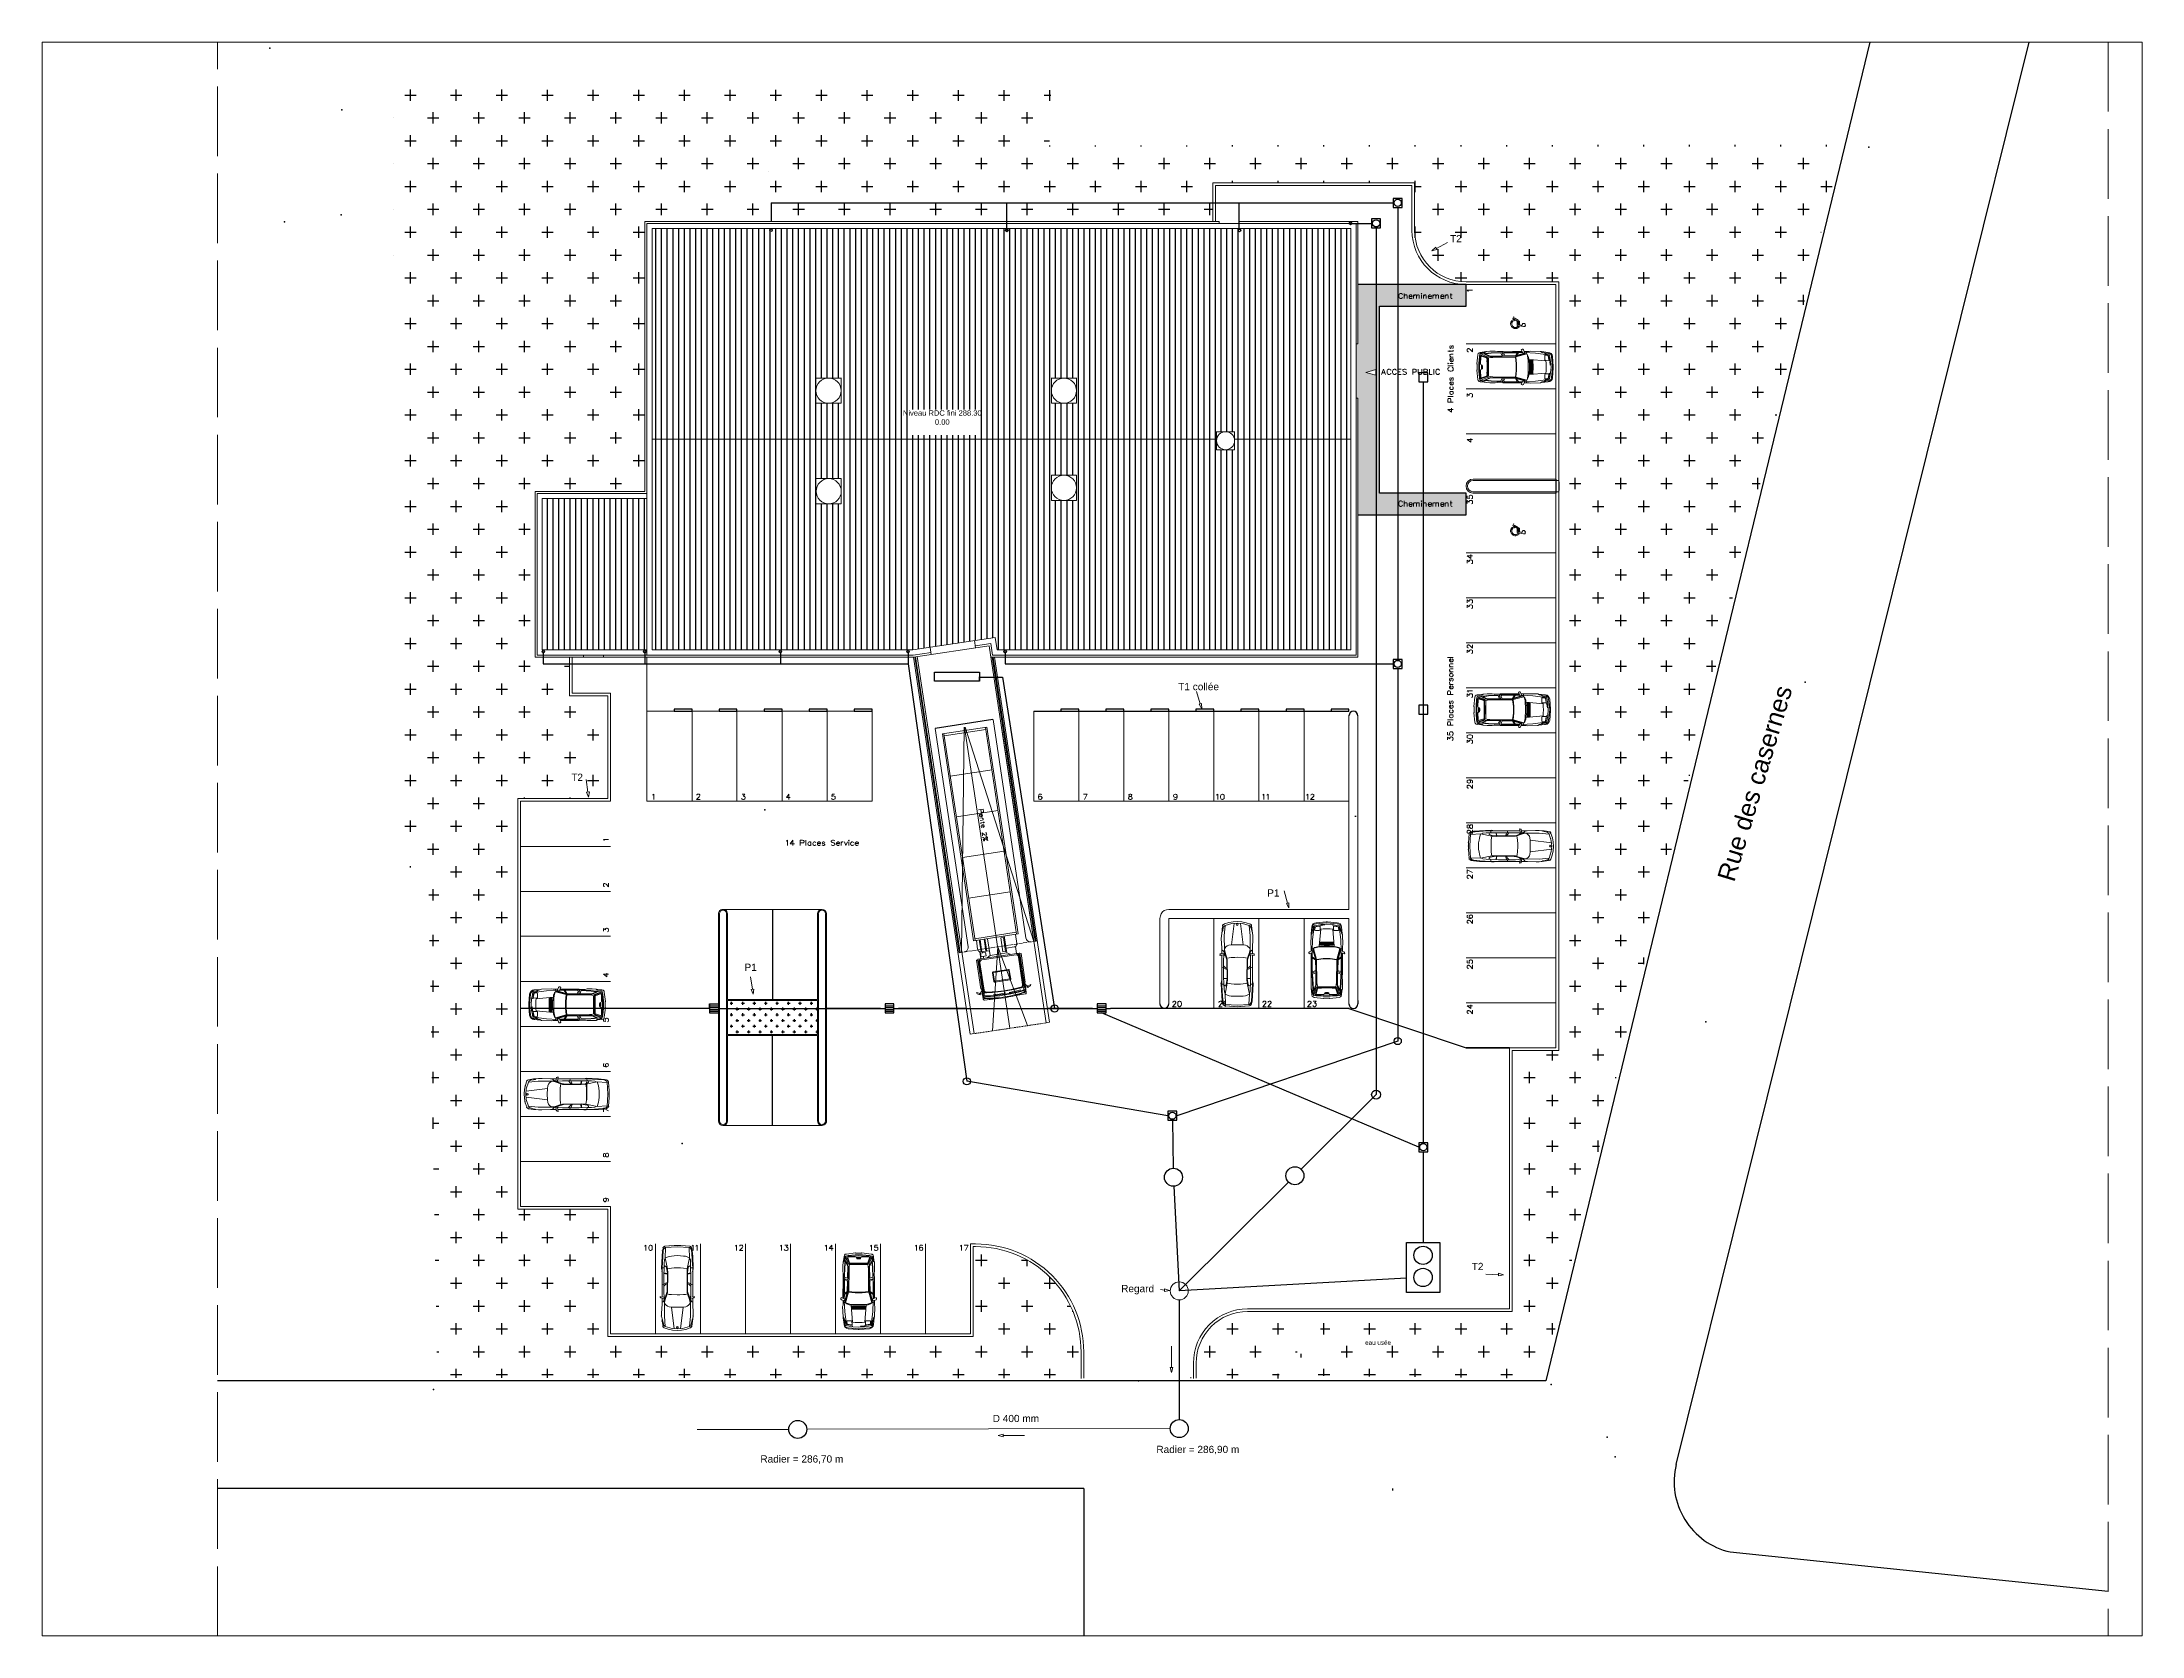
# Paper-space layout 'Présentation1' of a CAD drawing. Header units: millimetres. Extents: x 26 to 231, y 20 to 176.
# The model-space entities are those that its viewports show. They can reach past a viewport. Long polylines and large blocks are cut down to what shows.
import ezdxf
from ezdxf.lldxf.tags import DXFTag

# ---------------------------------------------------------------- set-up
doc = ezdxf.new("R2010")
doc.units = ezdxf.units.MM
doc.linetypes.add('ACAD_ISO02W100', pattern=[15, 12, -3])
doc.linetypes.add('PDF_IMPORT', pattern=[1, 0.8, -0.2])
for name, color, linetype in [('Assainissement existant', 15, 'Continuous'), ('bordures P1', 7, 'Continuous'), ('bordures T1 colées', 7, 'Continuous'), ('bordures T2', 7, 'Continuous'), ('Bâtiment', 250, 'Continuous'), ('EP parking', 191, 'Continuous'), ('EP toiture', 140, 'Continuous'), ('espace vert', 3, 'Continuous'), ('EU', 73, 'Continuous'), ('hachure toiture', 7, 'Continuous'), ('marquage', 230, 'Continuous'), ('nomenclature', 250, 'Continuous'), ("pente et fil d'eau", 7, 'Continuous'), ('rampe', 7, 'Continuous'), ('Route existante', 9, 'Continuous'), ('véhicules', 9, 'Continuous')]:
    doc.layers.add(name, color=color, linetype=linetype)
doc.styles.get("Standard").update_dxf_attribs({"font": 'arial.ttf'})
tags = doc.linetypes.add('EP', pattern='A,1.840098,-0.072791,["EP toiture",Standard,S=0.2,R=0,X=0,Y=-0.104742],-1.631004', length=3.543893).pattern_tags.tags
tags[6] = DXFTag(74, 10)
tags = doc.linetypes.add('PARKING', pattern='A,1.840098,-0.072791,["EP parking",Standard,S=0.2,R=0,X=0,Y=-0.104742],-1.578763', length=3.491652).pattern_tags.tags
tags[6] = DXFTag(74, 10)

psp = doc.layouts.new('Présentation1')

msp = doc.modelspace()

# ---------------------------------------------------------------- texts
at = {"layer": 'Assainissement existant', "char_height": 0.4, "attachment_point": 1}
for s, width, insert in [('Regard', 3.5427, (2309.33, 735.23)), ('D 400 mm', 3.5427, (2302.19, 728.01)), ('Radier = 286,70 m', 4.603, (2289.27, 725.76)), ('Radier = 286,90 m', 4.603, (2311.29, 726.29))]:
    msp.add_mtext_dynamic_manual_height_columns(s, width=width, gutter_width=12.5, heights=[0], dxfattribs=dict(at, insert=insert))
at = {"layer": 'bordures P1', "insert": (2297.26, 783.85), "char_height": 0.3, "attachment_point": 1}
msp.add_mtext_dynamic_manual_height_columns('\\pxqc;Niveau RDC fini 288.30\\P0.00', width=4.2488, gutter_width=12.5, heights=[0], dxfattribs=at)
at = {"layer": 'EU', "insert": (2322.9, 732.57), "char_height": 0.25, "attachment_point": 1}
msp.add_mtext_dynamic_manual_height_columns('\\Peau usée', width=1.7312, gutter_width=12.5, heights=[0], dxfattribs=at)
at = {"layer": 'nomenclature', "char_height": 0.4, "attachment_point": 1}
for s, width, insert in [(' T2', 1.0918, (2327.46, 793.59)), (' T1 collée', 3.5427, (2312.35, 768.69)), (' T2', 1.0918, (2278.6, 763.65)), (' P1', 3.5427, (2317.3, 757.22)), (' P1', 3.5427, (2288.23, 753.09)), (' T2', 1.0918, (2328.67, 736.46))]:
    msp.add_mtext_dynamic_manual_height_columns(s, width=width, gutter_width=12.5, heights=[0], dxfattribs=dict(at, insert=insert))
at = {"layer": 'nomenclature', "insert": (2342.46, 757.87), "char_height": 1, "attachment_point": 1, "rotation": 73.2327}
msp.add_mtext_dynamic_manual_height_columns('Rue des casernes', width=13.2155, gutter_width=12.5, heights=[0], dxfattribs=at)

# ---------------------------------------------------------------- hatches: boundary and pattern name
at = {"layer": 'bordures P1', "true_color": 0x939598, "transparency": 33554687}
h = msp.add_hatch(dxfattribs=at)
h.set_pattern_fill('AR-CONC', color=252, scale=0.2)
h.paths.add_polyline_path([(2287.39, 755.86), (2287.38, 755.93), (2287.33, 756), (2287.27, 756.04), (2287.2, 756.06), (2287.12, 756.04), (2287.05, 756), (2287.01, 755.93), (2286.99, 755.86), (2286.99, 749.1), (2286.99, 744.35), (2287.01, 744.27), (2287.05, 744.2), (2287.12, 744.16), (2287.2, 744.14), (2287.27, 744.16), (2287.33, 744.2), (2287.38, 744.27), (2287.39, 744.35), (2287.39, 751.05)])
h.paths.add_polyline_path([(2292.9, 755.86), (2292.88, 755.93), (2292.84, 756), (2292.77, 756.04), (2292.7, 756.06), (2292.62, 756.04), (2292.56, 756), (2292.52, 755.93), (2292.5, 755.86), (2292.5, 751.05), (2292.5, 744.35), (2292.52, 744.27), (2292.56, 744.2), (2292.62, 744.16), (2292.7, 744.14), (2292.77, 744.16), (2292.84, 744.2), (2292.88, 744.27), (2292.9, 744.35)])
h.paths.add_polyline_path([(2311.94, 755.66), (2322.05, 755.66), (2322.05, 750.65), (2322.15, 750.67), (2322.24, 750.71), (2322.33, 750.77), (2322.4, 750.86), (2322.43, 750.96), (2322.45, 751.06), (2322.45, 766.67), (2322.43, 766.77), (2322.41, 766.84), (2322.4, 766.87), (2322.33, 766.95), (2322.24, 767.02), (2322.15, 767.06), (2322.05, 767.07), (2322.05, 756.06), (2311.99, 756.06), (2311.87, 756.04), (2311.76, 756), (2311.67, 755.93), (2311.6, 755.84), (2311.55, 755.73), (2311.54, 755.61), (2311.54, 751.06), (2311.55, 750.96), (2311.59, 750.86), (2311.65, 750.77), (2311.73, 750.71), (2311.84, 750.67), (2311.94, 750.65)])
at = {"layer": 'espace vert'}
h = msp.add_hatch(dxfattribs=at)
h.set_pattern_fill('CROSS', color=256, scale=0.05)
h.paths.add_polyline_path([(2292.45, 751.05), (2287.44, 751.05), (2287.44, 749.15), (2292.45, 749.15)])
at = {"layer": 'hachure toiture', "true_color": 0x939598}
h = msp.add_hatch(dxfattribs=at)
h.set_pattern_fill('ANSI31', color=252, scale=0.1, angle=45)
h.paths.add_polyline_path([(2283.26, 793.95), (2283.26, 782.24), (2314.64, 782.24), (2314.64, 782.66), (2315.64, 782.66), (2315.64, 782.24), (2322.04, 782.24), (2322.04, 793.95)])
h.paths.add_polyline_path([(2292.36, 785.64), (2292.98, 785.64, -0.057138), (2293.14, 785.64), (2293.77, 785.64), (2293.77, 784.24), (2293.08, 784.24, -0.010397), (2293.05, 784.24), (2292.36, 784.24)], flags=16)
h.paths.add_polyline_path([(2297.61, 783.89), (2301.5, 783.89), (2301.5, 782.47), (2297.61, 782.47)], flags=16)
h.paths.add_polyline_path([(2299.13, 783.16), (2299.17, 783.18), (2299.23, 783.18), (2299.28, 783.16), (2299.29, 783.14), (2299.29, 783.11), (2299.28, 783.08), (2299.25, 783.07), (2299.2, 783.06), (2299.22, 783.05), (2299.26, 783.04), (2299.29, 783.01), (2299.3, 782.98), (2299.3, 782.94), (2299.29, 782.91), (2299.28, 782.89), (2299.23, 782.88), (2299.17, 782.88), (2299.13, 782.89), (2299.11, 782.91), (2299.11, 782.94), (2299.11, 782.98), (2299.11, 783.01), (2299.15, 783.04), (2299.19, 783.05), (2299.2, 783.06), (2299.16, 783.07), (2299.13, 783.08), (2299.11, 783.11), (2299.11, 783.14)], flags=0)
h.paths.add_polyline_path([(2300.1, 783.82), (2300.22, 783.82), (2300.27, 783.8), (2300.28, 783.78), (2300.3, 783.76), (2300.3, 783.73), (2300.28, 783.7), (2300.27, 783.68), (2300.22, 783.67), (2300.1, 783.67)], flags=0)
h.paths.add_polyline_path([(2299.57, 782.85), (2299.61, 782.87), (2299.65, 782.87), (2299.69, 782.85), (2299.71, 782.87), (2299.71, 782.89), (2299.69, 782.88), (2299.67, 782.89), (2299.69, 782.91), (2299.71, 782.89), (2299.71, 782.87), (2299.69, 782.85), (2299.72, 782.81), (2299.73, 782.73), (2299.73, 782.69), (2299.72, 782.62), (2299.69, 782.58), (2299.65, 782.56), (2299.61, 782.56), (2299.57, 782.58), (2299.55, 782.62), (2299.53, 782.69), (2299.53, 782.73), (2299.55, 782.81)], flags=0)
h.paths.add_polyline_path([(2299.39, 782.58), (2299.4, 782.6), (2299.42, 782.58), (2299.4, 782.56)], flags=0)
h.paths.add_polyline_path([(2300.39, 783.82), (2300.5, 783.82), (2300.54, 783.8), (2300.57, 783.77), (2300.58, 783.74), (2300.6, 783.7), (2300.6, 783.63), (2300.58, 783.59), (2300.57, 783.55), (2300.54, 783.53), (2300.5, 783.51), (2300.39, 783.51)], flags=0)
h.paths.add_polyline_path([(2299.86, 782.85), (2299.9, 782.87), (2299.94, 782.87), (2299.98, 782.85), (2300, 782.81), (2300.02, 782.73), (2300.02, 782.69), (2300, 782.62), (2299.98, 782.58), (2299.94, 782.56), (2299.9, 782.56), (2299.86, 782.58), (2299.83, 782.62), (2299.82, 782.69), (2299.82, 782.73), (2299.83, 782.81)], flags=0)
h.paths.add_polyline_path([(2300.11, 783.12), (2300.15, 783.16), (2300.19, 783.18), (2300.22, 783.18), (2300.26, 783.16), (2300.29, 783.12), (2300.3, 783.05), (2300.3, 783.01), (2300.29, 782.94), (2300.26, 782.89), (2300.22, 782.88), (2300.19, 782.88), (2300.15, 782.89), (2300.11, 782.94), (2300.11, 783.01), (2300.11, 783.05)], flags=0)
h.paths.add_polyline_path([(2305.45, 785.64), (2306.14, 785.64, -0.006654), (2306.16, 785.64), (2306.85, 785.64), (2306.85, 784.94, -0.003267), (2306.85, 784.94), (2306.85, 784.24), (2306.19, 784.24, -0.023825), (2306.12, 784.24), (2305.45, 784.24), (2305.45, 784.91, -0.011541), (2305.45, 784.94, -0.011541), (2305.45, 784.97)], flags=16)
h = msp.add_hatch(dxfattribs=at)
h.set_pattern_fill('ANSI31', color=252, scale=0.1, angle=45)
h.paths.add_polyline_path([(2282.96, 778.94), (2277.14, 778.94), (2277.14, 770.53), (2282.96, 770.53)])
h.paths.add_polyline_path([(2322.04, 782.24), (2315.64, 782.24), (2315.64, 781.66), (2315.19, 781.66, -0.046439), (2315.09, 781.66), (2314.64, 781.66), (2314.64, 782.12, -0.045787), (2314.64, 782.21), (2314.64, 782.24), (2283.26, 782.24), (2283.26, 770.53), (2297.75, 770.53), (2302.32, 771.22), (2302.43, 770.53), (2322.04, 770.53)])
h.paths.add_polyline_path([(2292.36, 778.65), (2292.36, 780.05), (2293.77, 780.05), (2293.77, 778.65), (2293.1, 778.65, -0.021971), (2293.04, 778.65)], flags=16)
h.paths.add_polyline_path([(2305.45, 778.84), (2305.45, 779.51, -0.011975), (2305.45, 779.54, -0.011975), (2305.45, 779.57), (2305.45, 780.24), (2306.85, 780.24), (2306.85, 778.84), (2306.19, 778.84, -0.023715), (2306.12, 778.84)], flags=16)
at = {"layer": 'marquage', "true_color": 0xf8991e}
h = msp.add_hatch(dxfattribs=at)
h.set_pattern_fill('SWAMP', color=30, scale=0.0052, angle=45)
h.paths.add_polyline_path([(2323.7, 789.64), (2328.51, 789.64), (2328.51, 790.84), (2322.5, 790.84), (2322.5, 787.54), (2322.39, 787.54), (2322.39, 784.53), (2322.5, 784.53), (2322.5, 778.04), (2328.51, 778.04), (2328.51, 779.24), (2323.7, 779.24)])
h.paths.add_polyline_path([(2323.49, 786.11), (2323.49, 785.8), (2322.93, 785.95)], flags=16)
h.paths.add_polyline_path([(2325.34, 790.17), (2325.35, 790.22), (2325.38, 790.24), (2325.41, 790.26), (2325.46, 790.26), (2325.48, 790.24), (2325.5, 790.22), (2325.51, 790.2), (2325.51, 790.17)], flags=16)
h.paths.add_polyline_path([(2326.04, 790.33), (2326.02, 790.34), (2326.04, 790.35), (2326.05, 790.34)], flags=16)
h.paths.add_polyline_path([(2326.41, 790.17), (2326.42, 790.22), (2326.46, 790.24), (2326.48, 790.26), (2326.52, 790.26), (2326.56, 790.24), (2326.57, 790.22), (2326.58, 790.2), (2326.58, 790.17)], flags=16)
h.paths.add_polyline_path([(2327.1, 790.17), (2327.11, 790.22), (2327.14, 790.24), (2327.17, 790.26), (2327.21, 790.26), (2327.24, 790.24), (2327.25, 790.22), (2327.27, 790.2), (2327.27, 790.17)], flags=16)
h.paths.add_polyline_path([(2325.41, 778.71), (2325.46, 778.71), (2325.48, 778.7), (2325.5, 778.68), (2325.51, 778.66), (2325.51, 778.62), (2325.34, 778.62), (2325.35, 778.66), (2325.38, 778.7)], flags=16)
h.paths.add_polyline_path([(2326.04, 778.81), (2326.05, 778.79), (2326.04, 778.78), (2326.02, 778.79)], flags=16)
h.paths.add_polyline_path([(2326.46, 778.7), (2326.48, 778.71), (2326.52, 778.71), (2326.56, 778.7), (2326.57, 778.68), (2326.58, 778.66), (2326.58, 778.62), (2326.41, 778.62), (2326.42, 778.66)], flags=16)
h.paths.add_polyline_path([(2327.14, 778.7), (2327.17, 778.71), (2327.21, 778.71), (2327.24, 778.7), (2327.25, 778.68), (2327.27, 778.66), (2327.27, 778.62), (2327.1, 778.62), (2327.11, 778.66)], flags=16)
at = {"layer": "pente et fil d'eau", "transparency": 33554687}
h = msp.add_hatch(dxfattribs=at)
h.set_pattern_fill('CROSS', color=3, scale=0.2)
h.paths.add_polyline_path([(2305.42, 801.64), (2268.84, 801.68), (2268.91, 758.43), (2270.8, 758.43), (2271.31, 730.06), (2288.58, 730.06), (2307.1, 730.05), (2307.1, 731.53, 0.421134), (2301.11, 737.36), (2301.11, 732.36), (2280.79, 732.36), (2280.79, 739.44), (2275.78, 739.44), (2275.78, 762.27), (2280.79, 762.27), (2280.79, 767.97), (2278.65, 767.97), (2278.65, 770.13), (2276.75, 770.13), (2276.75, 779.33), (2282.85, 779.33), (2282.85, 794.35), (2314.43, 794.35), (2314.43, 796.5), (2325.65, 796.5), (2325.65, 794.35), (2325.65, 793.85, 0.414204), (2328.52, 790.99), (2333.66, 790.99), (2333.66, 779.88), (2333.66, 779.39), (2333.66, 748.26), (2331.07, 748.26), (2331.07, 733.75), (2316.34, 733.75, 0.413374), (2313.5, 730.89), (2313.5, 730.04), (2318.29, 730.04), (2318.29, 730.21, -0.41238), (2317.93, 730.57, -0.239098), (2318.07, 730.86), (2318.07, 730.86), (2317.85, 731.04), (2317.91, 731.09), (2317.77, 731.28, -0.267419), (2317.42, 731.18), (2317.39, 731.14), (2317.38, 730.85), (2317.31, 730.87), (2317.24, 730.64), (2317.47, 730.62), (2317.47, 730.69), (2317.75, 730.59), (2317.46, 730.54), (2317.47, 730.62), (2317.24, 730.64), (2317.31, 730.87), (2317.24, 730.89), (2317.42, 731.18, -0.341744), (2317.15, 731.53, -1), (2317.87, 731.53, -0.197294), (2317.77, 731.28), (2317.91, 731.09), (2317.96, 731.13), (2318.07, 730.86, -0.446431), (2318.6, 730.75), (2318.61, 730.75), (2318.81, 730.95), (2318.85, 730.89), (2319.78, 731.41), (2319.12, 731.41), (2319.12, 733.42), (2320.42, 733.42), (2320.42, 731.41), (2319.78, 731.41), (2318.85, 730.89), (2318.89, 730.82), (2318.6, 730.75, -0.131576), (2318.65, 730.57, -0.414351), (2318.29, 730.21), (2332.8, 730.03), (2349.44, 798.61), (2305.33, 798.57)])
h.paths.add_polyline_path([(2326.61, 792.72), (2326.83, 792.91), (2326.89, 792.78)], flags=16)
h.paths.add_polyline_path([(2279.76, 762.64), (2279.72, 762.35), (2279.61, 762.62)], flags=16)
h.paths.add_polyline_path([(2278.5, 763.03), (2279.51, 763.03), (2279.51, 763.85), (2278.5, 763.85)], flags=24)
h.paths.add_polyline_path([(2327.36, 792.97), (2328.37, 792.97), (2328.37, 793.8), (2327.36, 793.8)], flags=24)
h.paths.add_polyline_path([(2314.91, 730.29), (2317.22, 730.29), (2317.22, 731.11), (2314.91, 731.11)], flags=24)
h.paths.add_polyline_path([(2320.84, 731.62), (2324.33, 731.62), (2324.33, 733.11), (2320.84, 733.11)], flags=24)
at = {"layer": "pente et fil d'eau", "true_color": 0x939598, "transparency": 33554687}
h = msp.add_hatch(dxfattribs=at)
h.set_pattern_fill('AR-CONC', color=252, scale=0.2)
h.paths.add_polyline_path([(2333.51, 779.95), (2328.9, 779.95, 0.975995), (2328.89, 779.32), (2333.51, 779.32)])
h = msp.add_hatch(dxfattribs=at)
h.set_pattern_fill('AR-CONC', color=252, scale=0.23)
h.paths.add_polyline_path([(2322.45, 766.67), (2322.43, 766.77), (2322.41, 766.84), (2322.4, 766.87), (2322.33, 766.95), (2322.24, 767.02), (2322.15, 767.06), (2322.05, 767.07), (2322.05, 756.06), (2311.99, 756.06), (2311.87, 756.04), (2311.76, 756), (2311.67, 755.93), (2311.6, 755.84), (2311.55, 755.73), (2311.54, 755.61), (2311.54, 751.06), (2311.55, 750.96), (2311.59, 750.86), (2311.65, 750.77), (2311.73, 750.71), (2311.84, 750.67), (2311.94, 750.65), (2311.94, 755.66), (2322.05, 755.66), (2322.05, 750.65), (2322.15, 750.67), (2322.24, 750.71), (2322.33, 750.77), (2322.4, 750.86), (2322.43, 750.96), (2322.45, 751.06)])
h.paths.add_polyline_path([(2287.39, 751.05), (2287.39, 755.86), (2287.38, 755.93), (2287.33, 756), (2287.27, 756.04), (2287.2, 756.06), (2287.12, 756.04), (2287.05, 756), (2287.01, 755.93), (2286.99, 755.86), (2286.99, 749.1), (2286.99, 744.35), (2287.01, 744.27), (2287.05, 744.2), (2287.12, 744.16), (2287.2, 744.14), (2287.27, 744.16), (2287.33, 744.2), (2287.38, 744.27), (2287.39, 744.35)])
h.paths.add_polyline_path([(2292.9, 755.86), (2292.88, 755.93), (2292.84, 756), (2292.77, 756.04), (2292.7, 756.06), (2292.62, 756.04), (2292.56, 756), (2292.52, 755.93), (2292.5, 755.86), (2292.5, 751.05), (2292.5, 744.35), (2292.52, 744.27), (2292.56, 744.2), (2292.62, 744.16), (2292.7, 744.14), (2292.77, 744.16), (2292.84, 744.2), (2292.88, 744.27), (2292.9, 744.35)])

# ---------------------------------------------------------------- linework, layer by layer
msp.add_line((2308.49, 750.6), (2308.74, 750.6))
at = {"linetype": 'ACAD_ISO02W100', "lineweight": 5}
msp.add_lwpolyline([(2259.09, 810.94), (2364.21, 810.94), (2364.21, 713.76), (2259.09, 713.76)], close=True, dxfattribs=at)
for p in [(2262, 803.98, 288.29), (2265.99, 800.55, 288.29), (2350.91, 798.48, 289.5), (2262.8, 794.33), (2265.96, 794.71), (2347.36, 768.73, 289.48), (2289.52, 761.64, 287.57), (2341.85, 749.85), (2310.3, 729.91, 288.05), (2271.1, 729.42, 287.54), (2333.25, 729.7), (2336.35, 726.77), (2336.81, 725.67, 288.77)]:
    msp.add_point(p)
at = {"linetype": 'PARKING'}
msp.add_point((2284.93, 743.09, 287.56), dxfattribs=at)
at = {"layer": 'Assainissement existant'}
msp.add_line((2312.56, 734.4), (2312.56, 727.75), dxfattribs=at)
at = {"layer": 'Assainissement existant', "lineweight": 5}
for points in [[(2311.51, 734.97), (2311.74, 734.95)], [(2312.13, 731.83), (2312.13, 730.65)], [(2285.76, 727.19), (2290.85, 727.2)], [(2291.85, 727.21), (2312.06, 727.25)], [(2303.96, 726.86), (2302.77, 726.86)]]:
    msp.add_lwpolyline(points, dxfattribs=at)
for points in [[(2311.74, 734.87), (2312.02, 734.92), (2311.75, 735.02)], [(2312.06, 730.65), (2312.13, 730.37), (2312.2, 730.65)], [(2302.77, 726.93), (2302.49, 726.86), (2302.77, 726.79)]]:
    msp.add_lwpolyline(points, close=True, dxfattribs=at)
msp.add_circle((2312.56, 734.9), 0.5, dxfattribs=at)
at = {"layer": 'Assainissement existant', "lineweight": 25}
for centre in [(2291.35, 727.2), (2312.56, 727.25)]:
    msp.add_circle(centre, 0.5, dxfattribs=at)
at = {"layer": 'bordures P1', "lineweight": 5}
for p, q in [((2311.49, 755.61), (2311.51, 755.74)), ((2311.51, 755.74), (2311.49, 755.61)), ((2311.49, 750.85), (2311.49, 755.61)), ((2311.51, 755.74), (2311.56, 755.86)), ((2311.56, 755.86), (2311.51, 755.74)), ((2311.56, 755.86), (2311.63, 755.97)), ((2311.63, 755.97), (2311.56, 755.86)), ((2311.63, 755.97), (2311.73, 756.04)), ((2311.73, 756.04), (2311.63, 755.97)), ((2311.73, 756.04), (2311.85, 756.09)), ((2311.85, 756.09), (2311.73, 756.04)), ((2311.85, 756.09), (2311.99, 756.11)), ((2311.99, 756.11), (2311.85, 756.09))]:
    msp.add_line(p, q, dxfattribs=at)
msp.add_lwpolyline([(2333.66, 779.32), (2328.89, 779.32, -0.975995), (2328.9, 779.95), (2333.66, 779.95)], format="xyb", dxfattribs=at)
for points in [[(2322, 766.87), (2322, 756.11), (2311.98, 756.11)], [(2311.99, 750.85), (2311.99, 755.61), (2322, 755.61), (2322, 750.85)]]:
    msp.add_lwpolyline(points, dxfattribs=at)
msp.add_lwpolyline([(2292.45, 744.35), (2292.45, 749.1), (2287.44, 749.1), (2287.44, 744.35, -0.989555), (2286.94, 744.35), (2286.94, 749.1), (2286.94, 755.86, -1.000499), (2287.44, 755.86), (2287.44, 751.1), (2292.45, 751.1), (2292.45, 755.86, -0.992107), (2292.95, 755.86), (2292.95, 744.35, -1.003169)], format="xyb", close=True, dxfattribs=at)
for points in [[(2292.5, 755.86), (2292.5, 751.05), (2292.5, 744.35), (2292.52, 744.27), (2292.56, 744.2), (2292.62, 744.16), (2292.7, 744.14), (2292.77, 744.16), (2292.84, 744.2), (2292.88, 744.27), (2292.9, 744.35), (2292.9, 755.86), (2292.88, 755.93), (2292.84, 756), (2292.77, 756.04), (2292.7, 756.06), (2292.62, 756.04), (2292.56, 756), (2292.52, 755.93)], [(2292.45, 749.15), (2287.44, 749.15), (2287.44, 751.05), (2292.45, 751.05)]]:
    msp.add_lwpolyline(points, close=True, dxfattribs=at)
at = {"layer": 'bordures T1 colées'}
for points in [[(2284.47, 767.12), (2285.47, 767.12), (2285.47, 767.24), (2284.47, 767.24)], [(2286.97, 767.12), (2287.97, 767.12), (2287.97, 767.24), (2286.97, 767.24)], [(2289.48, 767.12), (2290.48, 767.12), (2290.48, 767.24), (2289.48, 767.24)], [(2291.98, 767.12), (2292.98, 767.12), (2292.98, 767.24), (2291.98, 767.24)], [(2294.48, 767.12), (2295.48, 767.12), (2295.48, 767.24), (2294.48, 767.24)], [(2305.98, 767.12), (2306.98, 767.12), (2306.98, 767.24), (2305.98, 767.24)], [(2308.48, 767.12), (2309.48, 767.12), (2309.48, 767.24), (2308.48, 767.24)], [(2310.99, 767.12), (2311.99, 767.12), (2311.99, 767.24), (2310.99, 767.24)], [(2313.49, 767.12), (2314.49, 767.12), (2314.49, 767.24), (2313.49, 767.24)], [(2315.99, 767.12), (2316.99, 767.12), (2316.99, 767.24), (2315.99, 767.24)], [(2318.5, 767.12), (2319.5, 767.12), (2319.5, 767.24), (2318.5, 767.24)], [(2321, 767.12), (2322, 767.12), (2322, 767.24), (2321, 767.24)]]:
    msp.add_lwpolyline(points, close=True, dxfattribs=at)
at = {"layer": 'bordures T2', "lineweight": 5}
msp.add_line((2322.5, 751.05), (2322.5, 766.87), dxfattribs=at)
at = {"layer": 'bordures T2'}
msp.add_line((2322.5, 751.05), (2322.5, 750.85), dxfattribs=at)
at = {"layer": 'bordures T2', "lineweight": 5}
for points in [[(2314.43, 794.35), (2314.43, 796.5), (2325.65, 796.5), (2325.65, 794.35), (2325.65, 793.85, 0.413293), (2328.51, 790.99, 0.413293)], [(2314.58, 794.35), (2314.58, 796.35), (2325.5, 796.35), (2325.5, 794.35), (2325.5, 793.85, 0.413305), (2328.51, 790.84)], [(2330.92, 748.41), (2333.51, 748.41), (2333.51, 779.24), (2328.89, 779.24, -0.978541), (2328.9, 780.03), (2333.51, 780.03), (2333.51, 790.84), (2328.51, 790.84)], [(2313.35, 730.11), (2313.35, 730.1), (2313.35, 730.04), (2313.35, 730.05), (2313.35, 730.89, -0.415118), (2316.36, 733.9), (2330.92, 733.9), (2330.92, 748.41)], [(2313.5, 730.05), (2313.5, 730.89, -0.41514), (2316.36, 733.75), (2331.07, 733.75), (2331.07, 748.26)], [(2307.25, 731.51, 0.415239), (2301.24, 737.51), (2300.96, 737.51)], [(2307.1, 731.51, 0.415248), (2301.24, 737.36), (2301.11, 737.36)]]:
    msp.add_lwpolyline(points, format="xyb", dxfattribs=at)
for points in [[(2333.66, 779.88), (2333.66, 790.99), (2328.51, 790.99)], [(2331.07, 748.26), (2333.66, 748.26), (2333.66, 779.39)], [(2278.65, 770.13), (2278.65, 767.97), (2280.79, 767.97), (2280.79, 762.27)], [(2278.8, 770.13), (2278.8, 768.12), (2280.94, 768.12), (2280.94, 762.12)], [(2280.79, 739.44), (2275.78, 739.44), (2275.78, 762.27), (2280.79, 762.27)], [(2280.94, 739.59), (2275.93, 739.59), (2275.93, 762.12), (2280.94, 762.12)], [(2280.79, 739.44), (2280.79, 732.36), (2301.11, 732.36), (2301.11, 737.36)], [(2280.94, 739.59), (2280.94, 732.51), (2300.96, 732.51), (2300.96, 737.51)], [(2307.1, 730.04), (2307.1, 731.53)], [(2307.25, 730.23), (2307.25, 730.05), (2307.25, 731.53)], [(2313.2, 730.11), (2313.2, 730.1), (2313.2, 730.05)]]:
    msp.add_lwpolyline(points, dxfattribs=at)
msp.add_lwpolyline([(2286.99, 744.35), (2286.99, 749.1), (2286.99, 755.86), (2287.01, 755.93), (2287.05, 756), (2287.12, 756.04), (2287.2, 756.06), (2287.27, 756.04), (2287.33, 756), (2287.38, 755.93), (2287.39, 755.86), (2287.39, 751.05), (2287.39, 744.35), (2287.38, 744.27), (2287.33, 744.2), (2287.27, 744.16), (2287.2, 744.14), (2287.12, 744.16), (2287.05, 744.2), (2287.01, 744.27)], close=True, dxfattribs=at)
at = {"layer": 'bordures T2'}
for centre, start, end in [((2322.25, 766.87), 0, 180), ((2311.74, 750.86), 180, 0), ((2322.25, 750.85), 180, 0)]:
    msp.add_arc(centre, 0.25, start, end, dxfattribs=at)
at = {"layer": 'Bâtiment', "lineweight": 20}
for p, q in [((2297.79, 770.13), (2301.99, 770.76)), ((2301.24, 770.65), (2301.18, 771.05)), ((2301.23, 770.76), (2302.08, 770.89)), ((2302.08, 770.13), (2301.99, 770.76)), ((2297.77, 770.24), (2298.76, 770.39)), ((2298.77, 770.28), (2298.71, 770.67))]:
    msp.add_line(p, q, dxfattribs=at)
at = {"layer": 'Bâtiment', "lineweight": 5}
for points in [[(2282.85, 770.13), (2276.75, 770.13), (2276.75, 779.33), (2282.85, 779.33), (2282.85, 794.35), (2314.79, 794.35), (2314.79, 794.24), (2282.96, 794.24), (2282.96, 794.06), (2282.96, 770.42), (2282.94, 770.42), (2282.96, 770.42), (2282.96, 770.24)], [(2315.89, 794.35), (2315.89, 794.24), (2315.89, 794.35)], [(2322.39, 784.53), (2322.5, 784.53), (2322.5, 770.13), (2302.08, 770.13)], [(2322.5, 784.53), (2322.5, 770.13), (2316.2, 770.13)], [(2297.79, 770.13), (2282.96, 770.13)]]:
    msp.add_lwpolyline(points, dxfattribs=at)
at = {"layer": 'Bâtiment', "lineweight": 20}
for points in [[(2302.18, 770.24), (2322.39, 770.24), (2322.39, 794.24), (2282.96, 794.24), (2282.96, 770.24), (2297.77, 770.24)], [(2318.36, 794.35), (2322.5, 794.35), (2315.89, 794.35)], [(2317.68, 794.35), (2322.5, 794.35)], [(2322.39, 787.54), (2322.5, 787.54), (2322.39, 787.54)], [(2292.36, 785.64), (2292.36, 785.65)], [(2293.77, 785.64), (2293.77, 785.65)], [(2305.45, 785.64), (2305.45, 785.65)], [(2306.85, 785.64), (2306.85, 785.65)], [(2292.36, 784.24), (2292.36, 784.25)], [(2305.45, 784.24), (2305.45, 784.25)], [(2314.64, 782.66), (2314.64, 782.67)], [(2315.64, 782.66), (2315.64, 782.67)], [(2283.26, 782.24), (2314.64, 782.24)], [(2314.64, 781.66), (2314.64, 781.67)], [(2315.64, 782.24), (2322.1, 782.24)], [(2292.36, 780.05), (2292.36, 780.05)], [(2293.77, 780.05), (2293.77, 780.05)], [(2305.45, 780.24), (2305.45, 780.25)], [(2306.85, 780.24), (2306.85, 780.25)], [(2279.44, 770.24), (2279.44, 770.13), (2276.75, 770.13), (2276.75, 779.33)], [(2282.96, 770.24), (2282.94, 770.24), (2276.86, 770.24), (2276.86, 779.22), (2282.94, 779.22), (2282.96, 779.22), (2276.86, 779.22)], [(2277.14, 776.05), (2277.14, 770.53), (2277.14, 778.94), (2282.96, 778.94)], [(2292.36, 778.65), (2292.36, 778.66)], [(2305.45, 778.84), (2305.45, 778.85)], [(2302.18, 770.24), (2302.08, 770.89)], [(2278.28, 770.13), (2276.75, 770.13), (2279.44, 770.13)], [(2277.14, 770.53), (2282.96, 770.53)], [(2280.54, 770.24), (2280.54, 770.13), (2282.96, 770.13)]]:
    msp.add_lwpolyline(points, dxfattribs=at)
for points in [[(2322.5, 787.54), (2322.5, 794.35)], [(2302.32, 771.22), (2302.43, 770.53), (2322.1, 770.53), (2322.1, 793.95), (2283.26, 793.95), (2283.26, 770.53), (2297.75, 770.53)], [(2292.36, 784.24), (2292.36, 785.64), (2293.77, 785.64), (2293.77, 784.24), (2293.77, 785.64), (2292.36, 785.64), (2292.36, 784.24), (2293.77, 784.24)], [(2305.45, 784.24), (2305.45, 785.64), (2306.85, 785.64), (2306.85, 784.24), (2306.85, 785.64), (2305.45, 785.64), (2305.45, 784.24), (2306.85, 784.24)], [(2293.77, 784.25), (2293.77, 784.24)], [(2306.85, 784.25), (2306.85, 784.24)], [(2314.64, 781.66), (2314.64, 782.66), (2315.64, 782.66), (2315.64, 781.66), (2315.64, 782.66), (2314.64, 782.66), (2314.64, 781.66), (2315.64, 781.66)], [(2315.64, 781.67), (2315.64, 781.66)], [(2292.36, 778.65), (2292.36, 780.05), (2293.77, 780.05), (2293.77, 778.65), (2293.77, 780.05), (2292.36, 780.05), (2292.36, 778.65), (2293.77, 778.65)], [(2305.45, 778.84), (2305.45, 780.24), (2306.85, 780.24), (2306.85, 778.84), (2306.85, 780.24), (2305.45, 780.24), (2305.45, 778.84), (2306.85, 778.84)], [(2293.77, 778.66), (2293.77, 778.65)], [(2306.85, 778.85), (2306.85, 778.84)]]:
    msp.add_lwpolyline(points, close=True, dxfattribs=at)
for centre, radius in [((2293.06, 784.94), 0.702), ((2306.15, 784.94), 0.7), ((2315.14, 782.16), 0.501), ((2293.07, 779.35), 0.7), ((2306.15, 779.54), 0.7)]:
    msp.add_circle(centre, radius, dxfattribs=at)
at = {"layer": 'EP parking'}
for p, q in [((2326.38, 785.94), (2325.88, 785.94)), ((2325.88, 785.94), (2325.88, 785.44)), ((2326.38, 785.44), (2326.38, 785.94)), ((2325.88, 785.44), (2326.13, 785.44)), ((2325.88, 785.44), (2326.13, 785.44)), ((2326.13, 785.44), (2326.13, 767.21)), ((2326.13, 785.44), (2326.38, 785.44)), ((2298.95, 769.29), (2300.45, 769.29)), ((2298.95, 768.79), (2298.95, 769.29)), ((2301.45, 768.79), (2298.95, 768.79)), ((2300.45, 769.29), (2300.95, 769.29)), ((2300.95, 769.29), (2301.45, 769.29)), ((2301.45, 769.29), (2301.45, 768.79)), ((2301.45, 768.79), (2301.45, 769.04)), ((2301.45, 769.02), (2302.73, 769.02)), ((2302.73, 769.02), (2305.63, 750.6)), ((2326.38, 767.46), (2325.88, 767.46)), ((2325.88, 767.46), (2325.88, 766.96)), ((2326.13, 767.21), (2326.13, 743.64)), ((2326.38, 767.21), (2326.38, 767.46)), ((2326.38, 766.96), (2326.38, 767.21)), ((2325.88, 766.96), (2326.38, 766.96)), ((2286.44, 750.6), (2286.44, 750.85)), ((2286.44, 750.6), (2286.44, 750.85)), ((2286.44, 750.85), (2286.94, 750.85)), ((2286.44, 750.85), (2286.44, 750.75)), ((2296.7, 750.85), (2296.2, 750.85)), ((2296.2, 750.85), (2296.2, 750.35)), ((2296.2, 750.85), (2296.2, 750.75)), ((2296.7, 750.6), (2296.7, 750.85)), ((2308.49, 750.85), (2307.99, 750.85)), ((2307.99, 750.85), (2307.99, 750.35)), ((2307.99, 750.85), (2307.99, 750.75)), ((2308.49, 750.6), (2308.49, 750.85)), ((2286.44, 750.75), (2286.44, 750.65)), ((2286.44, 750.75), (2286.94, 750.75)), ((2286.44, 750.65), (2286.44, 750.55)), ((2286.44, 750.65), (2286.94, 750.65)), ((2286.44, 750.6), (2286.44, 750.35)), ((2286.44, 750.6), (2286.44, 750.35)), ((2286.44, 750.55), (2286.44, 750.45)), ((2286.44, 750.55), (2286.94, 750.55)), ((2286.44, 750.45), (2286.44, 750.35)), ((2286.44, 750.45), (2286.94, 750.45)), ((2286.44, 750.35), (2286.94, 750.35)), ((2286.94, 750.6), (2295.95, 750.6)), ((2295.95, 750.6), (2296.2, 750.6)), ((2296.2, 750.75), (2296.2, 750.65)), ((2296.2, 750.75), (2296.7, 750.75)), ((2296.2, 750.65), (2296.2, 750.55)), ((2296.2, 750.65), (2296.7, 750.65)), ((2296.2, 750.55), (2296.2, 750.45)), ((2296.2, 750.55), (2296.7, 750.55)), ((2296.2, 750.45), (2296.2, 750.35)), ((2296.2, 750.45), (2296.7, 750.45)), ((2296.2, 750.35), (2296.7, 750.35)), ((2296.7, 750.35), (2296.7, 750.6)), ((2296.7, 750.6), (2296.95, 750.6)), ((2296.95, 750.6), (2305.63, 750.6)), ((2305.63, 750.6), (2307.74, 750.6)), ((2305.63, 750.6), (2307.74, 750.6)), ((2307.74, 750.6), (2307.99, 750.6)), ((2307.99, 750.75), (2307.99, 750.65)), ((2307.99, 750.75), (2308.49, 750.75)), ((2307.99, 750.65), (2307.99, 750.55)), ((2307.99, 750.65), (2308.49, 750.65)), ((2307.99, 750.55), (2307.99, 750.45)), ((2307.99, 750.55), (2308.49, 750.55)), ((2307.99, 750.45), (2307.99, 750.35)), ((2307.99, 750.45), (2308.49, 750.45)), ((2307.99, 750.35), (2308.49, 750.35)), ((2325.88, 742.89), (2308.24, 750.35)), ((2308.49, 750.35), (2308.49, 750.6)), ((2326.13, 743.14), (2325.88, 743.14)), ((2325.88, 743.14), (2325.88, 742.64)), ((2326.13, 743.64), (2326.13, 743.14)), ((2326.38, 743.14), (2326.13, 743.14)), ((2326.38, 742.89), (2326.38, 743.14)), ((2326.38, 742.64), (2326.38, 742.89)), ((2325.88, 742.64), (2326.38, 742.64)), ((2326.13, 742.64), (2326.13, 742.14)), ((2326.13, 742.14), (2326.13, 737.59)), ((2325.2, 735.6), (2312.56, 734.9))]:
    msp.add_line(p, q, dxfattribs=at)
msp.add_lwpolyline([(2325.2, 737.59), (2327.05, 737.59), (2327.05, 734.82), (2325.2, 734.82)], close=True, dxfattribs=at)
for centre, radius in [((2305.63, 750.6), 0.2), ((2326.13, 742.89), 0.2), ((2326.12, 736.88), 0.508), ((2326.12, 735.65), 0.508)]:
    msp.add_circle(centre, radius, dxfattribs=at)
at = {"layer": 'EP toiture', "linetype": 'EP'}
for p, q in [((2289.71, 797.1), (2289.7, 797.1)), ((2289.87, 795.38), (2289.87, 794.35)), ((2302.97, 793.85), (2302.98, 795.38)), ((2315.9, 793.92), (2315.9, 795.38)), ((2277.2, 770.43), (2277.2, 769.75)), ((2282.85, 770.43), (2282.85, 769.75)), ((2290.38, 770.43), (2290.38, 769.75)), ((2297.48, 770.43), (2297.48, 769.75)), ((2302.88, 770.43), (2302.88, 769.75))]:
    msp.add_line(p, q, dxfattribs=at)
at = {"layer": 'EP toiture'}
for p, q in [((2289.87, 795.38), (2302.98, 795.38)), ((2302.98, 795.38), (2315.9, 795.38)), ((2315.9, 795.38), (2324.46, 795.38)), ((2324.96, 795.63), (2324.46, 795.63)), ((2324.46, 795.63), (2324.46, 795.13)), ((2324.96, 795.38), (2324.96, 795.63)), ((2324.96, 795.13), (2324.96, 795.38)), ((2324.46, 795.13), (2324.96, 795.13)), ((2324.71, 795.13), (2324.71, 770)), ((2277.2, 769.75), (2282.85, 769.75)), ((2282.85, 769.75), (2290.38, 769.75)), ((2290.38, 769.75), (2297.48, 769.75)), ((2297.48, 769.75), (2300.75, 746.55)), ((2302.88, 769.75), (2313.05, 769.75)), ((2313.05, 769.75), (2324.46, 769.75)), ((2324.71, 770), (2324.46, 770)), ((2324.46, 770), (2324.46, 769.5)), ((2324.96, 770), (2324.71, 770)), ((2324.96, 769.75), (2324.96, 770)), ((2324.96, 769.5), (2324.96, 769.75)), ((2324.46, 769.5), (2324.96, 769.5)), ((2324.71, 769.5), (2324.71, 748.79)), ((2324.71, 748.79), (2312.43, 744.64)), ((2311.93, 744.64), (2300.75, 746.55)), ((2312.43, 744.89), (2311.93, 744.89)), ((2311.93, 744.89), (2311.93, 744.39)), ((2311.93, 744.39), (2312.43, 744.39)), ((2312.18, 744.39), (2312.23, 741.72)), ((2312.43, 744.64), (2312.43, 744.89)), ((2312.43, 744.39), (2312.43, 744.64)), ((2312.26, 740.72), (2312.56, 734.9))]:
    msp.add_line(p, q, dxfattribs=at)
for centre, radius in [((2324.71, 795.38), 0.2), ((2324.71, 769.75), 0.2), ((2324.71, 748.79), 0.2), ((2300.75, 746.55), 0.2), ((2312.18, 744.64), 0.2), ((2312.24, 741.22), 0.5)]:
    msp.add_circle(centre, radius, dxfattribs=at)
at = {"layer": 'EP toiture', "linetype": 'EP'}
for centre in [(2289.86, 793.86), (2302.97, 793.85), (2315.91, 793.85), (2277.2, 770.43), (2282.85, 770.43), (2290.38, 770.43), (2297.48, 770.43), (2302.88, 770.43)]:
    msp.add_circle(centre, 0.0727, dxfattribs=at)
at = {"layer": 'EU', "linetype": 'EP'}
msp.add_line((2322.08, 794.24), (2322.76, 794.24), dxfattribs=at)
at = {"layer": 'EU'}
for p, q in [((2322.76, 794.24), (2323.26, 794.24)), ((2323.76, 794.49), (2323.26, 794.49)), ((2323.26, 794.49), (2323.26, 793.99)), ((2323.76, 794.24), (2323.76, 794.49)), ((2323.76, 793.99), (2323.76, 794.24)), ((2323.26, 793.99), (2323.76, 793.99)), ((2323.51, 793.99), (2323.51, 745.81)), ((2319.35, 741.66), (2323.51, 745.81)), ((2312.56, 734.9), (2318.64, 740.95))]:
    msp.add_line(p, q, dxfattribs=at)
at = {"layer": 'EU', "linetype": 'EP'}
msp.add_circle((2322.08, 794.24), 0.0727, dxfattribs=at)
at = {"layer": 'EU'}
for centre, radius in [((2323.51, 794.24), 0.2), ((2323.51, 745.81), 0.25), ((2318.99, 741.3), 0.5)]:
    msp.add_circle(centre, radius, dxfattribs=at)
at = {"layer": 'marquage'}
for p, q in [((2328.51, 790.84), (2322.5, 790.84)), ((2328.51, 789.64), (2328.51, 790.84)), ((2323.7, 779.24), (2323.7, 789.64)), ((2323.7, 789.64), (2328.51, 789.64)), ((2328.51, 779.24), (2323.7, 779.24)), ((2328.51, 778.04), (2328.51, 779.24)), ((2322.5, 778.04), (2328.51, 778.04)), ((2304.48, 767.12), (2322, 767.12)), ((2289.95, 756.11), (2289.95, 751.1)), ((2289.95, 744.09), (2289.95, 749.1)), ((2330.92, 748.41), (2328.51, 748.41))]:
    msp.add_line(p, q, dxfattribs=at)
at = {"layer": 'marquage', "lineweight": 5}
for points in [[(2328.63, 790.45), (2328.62, 790.48), (2328.58, 790.52), (2328.87, 790.52)], [(2331.19, 788.99), (2331.4, 788.86), (2331.4, 788.62), (2331.44, 788.61), (2331.44, 788.8), (2331.49, 788.8), (2331.49, 788.6), (2331.63, 788.57), (2331.62, 788.59), (2331.63, 788.61), (2331.63, 788.62), (2331.64, 788.64), (2331.65, 788.65), (2331.66, 788.67), (2331.68, 788.67), (2331.69, 788.67), (2331.71, 788.68), (2331.74, 788.67), (2331.75, 788.67), (2331.77, 788.67), (2331.78, 788.66), (2331.8, 788.64), (2331.8, 788.62), (2331.8, 788.61), (2331.81, 788.59), (2331.8, 788.57), (2331.8, 788.56), (2331.8, 788.54), (2331.79, 788.52), (2331.77, 788.51), (2331.75, 788.5), (2331.74, 788.5), (2331.7, 788.5), (2331.35, 788.57), (2331.35, 788.81), (2331.11, 788.96), (2331.17, 789.07)], [(2327.5, 787.13), (2327.74, 787.13), (2327.79, 787.14), (2327.8, 787.17), (2327.8, 787.2)], [(2327.64, 787.44), (2327.62, 787.43), (2327.6, 787.39), (2327.6, 787.34), (2327.62, 787.3), (2327.64, 787.28), (2327.67, 787.3), (2327.69, 787.33), (2327.7, 787.4), (2327.71, 787.43), (2327.74, 787.44), (2327.76, 787.44), (2327.79, 787.43), (2327.8, 787.39), (2327.8, 787.34), (2327.79, 787.3), (2327.76, 787.28)], [(2327.6, 787.09), (2327.6, 787.18)], [(2333.51, 787.54), (2328.51, 787.54), (2333.51, 787.54)], [(2322.93, 785.95), (2322.93, 785.95), (2323.49, 786.11), (2323.49, 785.8), (2322.93, 785.95)], [(2323.8, 785.83), (2323.92, 786.14), (2324.03, 785.83)], [(2323.85, 785.93), (2323.99, 785.93)], [(2324.33, 786.06), (2324.32, 786.09), (2324.29, 786.12), (2324.26, 786.14), (2324.2, 786.14), (2324.18, 786.12), (2324.15, 786.09), (2324.13, 786.06), (2324.12, 786.02), (2324.12, 785.95), (2324.13, 785.91), (2324.15, 785.87), (2324.18, 785.85), (2324.2, 785.83), (2324.26, 785.83), (2324.29, 785.85), (2324.32, 785.87), (2324.33, 785.91)], [(2324.63, 786.06), (2324.62, 786.09), (2324.59, 786.12), (2324.56, 786.14), (2324.51, 786.14), (2324.47, 786.12), (2324.45, 786.09), (2324.43, 786.06), (2324.42, 786.02), (2324.42, 785.95), (2324.43, 785.91), (2324.45, 785.87), (2324.47, 785.85), (2324.51, 785.83), (2324.56, 785.83), (2324.59, 785.85), (2324.62, 785.87), (2324.63, 785.91)], [(2324.91, 785.83), (2324.72, 785.83), (2324.72, 786.14), (2324.91, 786.14)], [(2324.72, 785.99), (2324.84, 785.99)], [(2325.19, 786.09), (2325.16, 786.12), (2325.12, 786.14), (2325.07, 786.14), (2325.02, 786.12), (2324.99, 786.09), (2324.99, 786.06), (2325.01, 786.03), (2325.02, 786.02), (2325.05, 786.01), (2325.13, 785.97), (2325.16, 785.97), (2325.18, 785.95), (2325.19, 785.92), (2325.19, 785.87), (2325.16, 785.85), (2325.12, 785.83), (2325.07, 785.83), (2325.02, 785.85), (2324.99, 785.87)], [(2325.55, 785.83), (2325.55, 786.14), (2325.68, 786.14), (2325.72, 786.12), (2325.74, 786.1), (2325.74, 786.08), (2325.74, 786.03), (2325.74, 786.01), (2325.72, 785.99), (2325.68, 785.97), (2325.55, 785.97)], [(2325.85, 786.14), (2325.85, 785.92), (2325.86, 785.87), (2325.89, 785.85), (2325.93, 785.83), (2325.97, 785.83), (2326.01, 785.85), (2326.03, 785.87), (2326.05, 785.92), (2326.05, 786.14)], [(2326.3, 785.99), (2326.34, 785.97), (2326.35, 785.97), (2326.36, 785.93), (2326.36, 785.89), (2326.35, 785.86), (2326.34, 785.85), (2326.3, 785.83), (2326.16, 785.83), (2326.16, 786.14), (2326.3, 786.14), (2326.34, 786.12), (2326.35, 786.1), (2326.36, 786.08), (2326.36, 786.05), (2326.35, 786.02), (2326.34, 786.01), (2326.3, 785.99), (2326.16, 785.99)], [(2326.47, 786.14), (2326.47, 785.83), (2326.63, 785.83)], [(2326.71, 785.83), (2326.71, 786.14)], [(2327.03, 786.06), (2327.02, 786.09), (2326.99, 786.12), (2326.97, 786.14), (2326.91, 786.14), (2326.88, 786.12), (2326.85, 786.09), (2326.84, 786.06), (2326.82, 786.02), (2326.82, 785.95), (2326.84, 785.91), (2326.85, 785.87), (2326.88, 785.85), (2326.91, 785.83), (2326.97, 785.83), (2326.99, 785.85), (2327.02, 785.87), (2327.03, 785.91)], [(2327.8, 786.33), (2327.5, 786.33)], [(2327.58, 786.24), (2327.54, 786.22), (2327.52, 786.2), (2327.5, 786.17), (2327.5, 786.11), (2327.52, 786.08), (2327.54, 786.05), (2327.58, 786.04), (2327.62, 786.03), (2327.69, 786.03), (2327.73, 786.04), (2327.76, 786.05), (2327.79, 786.08), (2327.8, 786.11), (2327.8, 786.17), (2327.79, 786.2), (2327.76, 786.22), (2327.73, 786.24)], [(2327.66, 786.81), (2327.62, 786.86), (2327.6, 786.89), (2327.6, 786.93), (2327.62, 786.95), (2327.66, 786.97), (2327.8, 786.97)], [(2327.8, 786.81), (2327.6, 786.81)], [(2327.69, 786.55), (2327.69, 786.72), (2327.66, 786.72), (2327.63, 786.72), (2327.62, 786.7), (2327.6, 786.67), (2327.6, 786.63), (2327.62, 786.6), (2327.64, 786.57), (2327.69, 786.55), (2327.71, 786.55), (2327.76, 786.57), (2327.79, 786.6), (2327.8, 786.63), (2327.8, 786.67), (2327.79, 786.7), (2327.76, 786.72)], [(2327.6, 786.45), (2327.8, 786.45)], [(2327.64, 785.66), (2327.62, 785.66), (2327.6, 785.61), (2327.6, 785.57), (2327.62, 785.53), (2327.64, 785.51), (2327.67, 785.53), (2327.69, 785.55), (2327.7, 785.62), (2327.71, 785.66), (2327.74, 785.66), (2327.76, 785.66), (2327.79, 785.66), (2327.8, 785.61), (2327.8, 785.57), (2327.79, 785.53), (2327.76, 785.51)], [(2327.69, 785.26), (2327.69, 785.43), (2327.66, 785.43), (2327.63, 785.41), (2327.62, 785.39), (2327.6, 785.37), (2327.6, 785.33), (2327.62, 785.3), (2327.64, 785.27), (2327.69, 785.26), (2327.71, 785.26), (2327.76, 785.27), (2327.79, 785.3), (2327.8, 785.33), (2327.8, 785.37), (2327.79, 785.39), (2327.76, 785.43)], [(2327.64, 785.16), (2327.62, 785.14), (2327.6, 785.11), (2327.6, 785.07), (2327.62, 785.04), (2327.64, 785.01), (2327.69, 785), (2327.71, 785), (2327.76, 785.01), (2327.79, 785.04), (2327.8, 785.07), (2327.8, 785.11), (2327.79, 785.14), (2327.76, 785.16)], [(2327.6, 784.89), (2327.8, 784.89)], [(2327.64, 784.89), (2327.62, 784.87), (2327.6, 784.84), (2327.6, 784.8), (2327.62, 784.77), (2327.64, 784.74), (2327.69, 784.72), (2327.71, 784.72), (2327.76, 784.74), (2327.79, 784.77), (2327.8, 784.8), (2327.8, 784.84), (2327.79, 784.87), (2327.76, 784.89)], [(2333.51, 785.04), (2328.51, 785.04)], [(2327.8, 784.61), (2327.5, 784.61)], [(2327.8, 784.31), (2327.5, 784.31), (2327.5, 784.44), (2327.52, 784.48), (2327.53, 784.5), (2327.56, 784.51), (2327.6, 784.51), (2327.63, 784.5), (2327.64, 784.48), (2327.66, 784.44), (2327.66, 784.31)], [(2327.8, 783.89), (2327.5, 783.89), (2327.7, 783.75), (2327.7, 783.97)], [(2333.51, 782.54), (2328.51, 782.54)], [(2328.77, 782.28), (2328.77, 782.07), (2328.58, 782.22), (2328.87, 782.22), (2328.58, 782.22), (2328.77, 782.07), (2328.77, 782.29)], [(2328.58, 779.1), (2328.58, 778.96), (2328.7, 778.94), (2328.69, 778.96), (2328.68, 779), (2328.68, 779.05), (2328.69, 779.09), (2328.72, 779.11), (2328.76, 779.13), (2328.79, 779.13), (2328.83, 779.11), (2328.86, 779.09), (2328.87, 779.05), (2328.87, 779), (2328.86, 778.96), (2328.85, 778.94), (2328.81, 778.93)], [(2328.58, 778.67), (2328.58, 778.83), (2328.69, 778.74), (2328.69, 778.78), (2328.7, 778.82), (2328.72, 778.83), (2328.76, 778.84), (2328.79, 778.84), (2328.83, 778.83), (2328.86, 778.8), (2328.87, 778.76), (2328.87, 778.71), (2328.86, 778.67), (2328.85, 778.66), (2328.81, 778.65)], [(2331.19, 777.47), (2331.4, 777.34), (2331.4, 777.11), (2331.44, 777.1), (2331.44, 777.29), (2331.49, 777.29), (2331.49, 777.09), (2331.63, 777.05), (2331.62, 777.07), (2331.63, 777.09), (2331.63, 777.11), (2331.64, 777.12), (2331.65, 777.14), (2331.66, 777.15), (2331.68, 777.16), (2331.69, 777.16), (2331.74, 777.16), (2331.75, 777.16), (2331.76, 777.15), (2331.78, 777.14), (2331.8, 777.13), (2331.8, 777.11), (2331.8, 777.1), (2331.81, 777.07), (2331.8, 777.05), (2331.8, 777.04), (2331.8, 777.02), (2331.79, 777.01), (2331.77, 776.99), (2331.75, 776.99), (2331.74, 776.98), (2331.7, 776.98), (2331.35, 777.06), (2331.35, 777.3), (2331.11, 777.44), (2331.17, 777.56)], [(2333.51, 775.93), (2328.51, 775.93)], [(2328.87, 775.76), (2328.58, 775.76), (2328.77, 775.62), (2328.77, 775.83)], [(2328.58, 775.36), (2328.58, 775.52), (2328.69, 775.43), (2328.69, 775.48), (2328.7, 775.5), (2328.72, 775.52), (2328.76, 775.53), (2328.79, 775.53), (2328.83, 775.52), (2328.86, 775.49), (2328.87, 775.44), (2328.87, 775.4), (2328.86, 775.36), (2328.85, 775.34), (2328.81, 775.33)], [(2333.51, 773.43), (2328.51, 773.43)], [(2328.58, 773.15), (2328.58, 773.31), (2328.69, 773.22), (2328.69, 773.26), (2328.7, 773.29), (2328.72, 773.31), (2328.76, 773.32), (2328.79, 773.32), (2328.83, 773.31), (2328.86, 773.28), (2328.87, 773.24), (2328.87, 773.2), (2328.86, 773.15), (2328.85, 773.14), (2328.81, 773.12)], [(2328.58, 772.87), (2328.58, 773.02), (2328.69, 772.93), (2328.69, 772.98), (2328.7, 773.01), (2328.72, 773.02), (2328.76, 773.04), (2328.79, 773.04), (2328.83, 773.02), (2328.86, 772.99), (2328.87, 772.95), (2328.87, 772.91), (2328.86, 772.87), (2328.85, 772.85), (2328.81, 772.83)], [(2333.51, 770.93), (2328.51, 770.93)], [(2328.64, 770.64), (2328.63, 770.64), (2328.6, 770.65), (2328.58, 770.66), (2328.58, 770.69), (2328.58, 770.75), (2328.58, 770.77), (2328.6, 770.79), (2328.63, 770.81), (2328.66, 770.81), (2328.69, 770.79), (2328.73, 770.76), (2328.87, 770.62), (2328.87, 770.82)], [(2295.48, 767.12), (2295.48, 762.12), (2282.96, 762.12), (2282.96, 770.13)], [(2328.58, 770.37), (2328.58, 770.52), (2328.69, 770.43), (2328.69, 770.48), (2328.7, 770.5), (2328.72, 770.52), (2328.76, 770.54), (2328.79, 770.54), (2328.83, 770.52), (2328.86, 770.49), (2328.87, 770.45), (2328.87, 770.41), (2328.86, 770.37), (2328.85, 770.35), (2328.81, 770.33)], [(2333.51, 768.43), (2328.51, 768.43)], [(2328.63, 768.18), (2328.62, 768.21), (2328.58, 768.26), (2328.87, 768.26)], [(2328.58, 767.93), (2328.58, 768.08), (2328.69, 767.99), (2328.69, 768.04), (2328.7, 768.07), (2328.72, 768.08), (2328.76, 768.09), (2328.79, 768.09), (2328.83, 768.08), (2328.86, 768.05), (2328.87, 768.01), (2328.87, 767.97), (2328.86, 767.93), (2328.85, 767.91), (2328.81, 767.89)], [(2282.96, 767.12), (2295.48, 767.12)], [(2285.47, 767.12), (2285.47, 762.12)], [(2287.97, 767.12), (2287.97, 762.12)], [(2290.48, 767.12), (2290.48, 762.12)], [(2292.98, 767.12), (2292.98, 762.12)], [(2304.48, 767.12), (2304.48, 762.12), (2322, 762.12)], [(2306.98, 767.12), (2306.98, 762.12)], [(2309.48, 767.12), (2309.48, 762.12)], [(2311.99, 767.12), (2311.99, 762.12)], [(2314.49, 767.12), (2314.49, 762.12)], [(2316.99, 767.12), (2316.99, 762.12)], [(2319.5, 767.12), (2319.5, 762.12)], [(2333.51, 765.92), (2328.51, 765.92)], [(2328.58, 765.36), (2328.58, 765.51), (2328.69, 765.42), (2328.69, 765.47), (2328.7, 765.5), (2328.72, 765.51), (2328.76, 765.53), (2328.79, 765.53), (2328.83, 765.51), (2328.86, 765.48), (2328.87, 765.44), (2328.87, 765.4), (2328.86, 765.36), (2328.85, 765.34), (2328.81, 765.32)], [(2283.28, 762.47), (2283.31, 762.48), (2283.35, 762.52), (2283.35, 762.22)], [(2285.73, 762.45), (2285.73, 762.47), (2285.75, 762.49), (2285.76, 762.51), (2285.79, 762.52), (2285.85, 762.52), (2285.87, 762.51), (2285.89, 762.49), (2285.91, 762.47), (2285.91, 762.43), (2285.89, 762.41), (2285.87, 762.37), (2285.72, 762.22), (2285.92, 762.22)], [(2288.25, 762.52), (2288.41, 762.52), (2288.32, 762.41), (2288.37, 762.41), (2288.39, 762.39), (2288.41, 762.38), (2288.43, 762.33), (2288.43, 762.31), (2288.41, 762.26), (2288.38, 762.24), (2288.34, 762.22), (2288.29, 762.22), (2288.25, 762.24), (2288.24, 762.25), (2288.22, 762.28)], [(2290.86, 762.22), (2290.86, 762.52), (2290.72, 762.32), (2290.93, 762.32)], [(2293.4, 762.52), (2293.26, 762.52), (2293.24, 762.39), (2293.26, 762.41), (2293.3, 762.42), (2293.34, 762.42), (2293.38, 762.41), (2293.42, 762.38), (2293.43, 762.33), (2293.43, 762.31), (2293.42, 762.26), (2293.38, 762.24), (2293.34, 762.22), (2293.3, 762.22), (2293.26, 762.24), (2293.24, 762.25), (2293.23, 762.28)], [(2304.91, 762.48), (2304.89, 762.51), (2304.85, 762.52), (2304.83, 762.52), (2304.78, 762.51), (2304.76, 762.46), (2304.74, 762.39), (2304.74, 762.32), (2304.76, 762.26), (2304.78, 762.23), (2304.83, 762.22), (2304.84, 762.22), (2304.89, 762.23), (2304.91, 762.26), (2304.93, 762.31), (2304.93, 762.32), (2304.91, 762.37), (2304.89, 762.39), (2304.84, 762.41), (2304.83, 762.41), (2304.78, 762.39), (2304.76, 762.37), (2304.74, 762.32)], [(2307.23, 762.52), (2307.44, 762.52), (2307.29, 762.22)], [(2312.44, 762.42), (2312.42, 762.37), (2312.4, 762.35), (2312.35, 762.33), (2312.34, 762.33), (2312.29, 762.35), (2312.26, 762.37), (2312.25, 762.42), (2312.25, 762.43), (2312.26, 762.48), (2312.29, 762.5), (2312.34, 762.52), (2312.35, 762.52), (2312.4, 762.5), (2312.42, 762.48), (2312.44, 762.42), (2312.44, 762.35), (2312.42, 762.27), (2312.4, 762.23), (2312.35, 762.22), (2312.32, 762.22), (2312.28, 762.23), (2312.26, 762.26)], [(2314.63, 762.46), (2314.66, 762.48), (2314.7, 762.52), (2314.7, 762.22)], [(2317.2, 762.46), (2317.23, 762.48), (2317.27, 762.52), (2317.27, 762.22)], [(2317.43, 762.46), (2317.46, 762.48), (2317.5, 762.52), (2317.5, 762.22)], [(2319.63, 762.46), (2319.67, 762.48), (2319.71, 762.52), (2319.71, 762.22)], [(2319.88, 762.45), (2319.88, 762.46), (2319.9, 762.49), (2319.9, 762.5), (2319.94, 762.52), (2319.99, 762.52), (2320.02, 762.5), (2320.04, 762.49), (2320.05, 762.46), (2320.05, 762.43), (2320.04, 762.4), (2320.01, 762.36), (2319.86, 762.22), (2320.07, 762.22)], [(2333.51, 763.42), (2328.51, 763.42)], [(2328.68, 763.31), (2328.72, 763.29), (2328.75, 763.26), (2328.76, 763.22), (2328.76, 763.2), (2328.75, 763.16), (2328.72, 763.14), (2328.68, 763.12), (2328.66, 763.12), (2328.62, 763.14), (2328.58, 763.16), (2328.58, 763.2), (2328.58, 763.22), (2328.58, 763.26), (2328.62, 763.29), (2328.68, 763.31), (2328.75, 763.31), (2328.81, 763.29), (2328.86, 763.26), (2328.87, 763.22), (2328.87, 763.19), (2328.86, 763.14), (2328.83, 763.14)], [(2328.64, 762.85), (2328.63, 762.85), (2328.6, 762.87), (2328.58, 762.87), (2328.58, 762.91), (2328.58, 762.96), (2328.58, 762.99), (2328.6, 763), (2328.63, 763.02), (2328.66, 763.02), (2328.69, 763), (2328.73, 762.98), (2328.87, 762.83), (2328.87, 763.03)], [(2333.51, 760.92), (2328.51, 760.92)], [(2328.64, 760.34), (2328.63, 760.34), (2328.6, 760.35), (2328.58, 760.36), (2328.58, 760.4), (2328.58, 760.45), (2328.58, 760.48), (2328.6, 760.49), (2328.63, 760.51), (2328.66, 760.51), (2328.69, 760.49), (2328.73, 760.47), (2328.87, 760.32), (2328.87, 760.53)], [(2275.93, 759.61), (2280.93, 759.61)], [(2280.59, 759.93), (2280.58, 759.96), (2280.54, 760), (2280.83, 760)], [(2333.51, 758.42), (2328.51, 758.42)], [(2328.58, 758.1), (2328.58, 758.31), (2328.87, 758.16)], [(2328.64, 757.83), (2328.63, 757.83), (2328.6, 757.85), (2328.58, 757.86), (2328.58, 757.89), (2328.58, 757.95), (2328.58, 757.97), (2328.6, 757.99), (2328.63, 758.01), (2328.66, 758.01), (2328.69, 757.99), (2328.73, 757.97), (2328.87, 757.82), (2328.87, 758.02)], [(2275.93, 757.11), (2280.93, 757.11)], [(2280.6, 757.38), (2280.59, 757.38), (2280.56, 757.4), (2280.54, 757.41), (2280.54, 757.44), (2280.54, 757.49), (2280.54, 757.53), (2280.56, 757.53), (2280.59, 757.55), (2280.62, 757.55), (2280.65, 757.53), (2280.69, 757.51), (2280.83, 757.36), (2280.83, 757.57)], [(2287.2, 756.11), (2292.7, 756.11)], [(2333.51, 755.92), (2328.51, 755.92)], [(2328.62, 755.78), (2328.58, 755.77), (2328.58, 755.72), (2328.58, 755.69), (2328.58, 755.65), (2328.63, 755.63), (2328.7, 755.61), (2328.77, 755.61), (2328.83, 755.63), (2328.86, 755.65), (2328.87, 755.69), (2328.87, 755.71), (2328.86, 755.75), (2328.83, 755.78), (2328.79, 755.8), (2328.77, 755.8), (2328.73, 755.78), (2328.7, 755.75), (2328.69, 755.71), (2328.69, 755.69), (2328.7, 755.65), (2328.73, 755.63), (2328.77, 755.61)], [(2328.64, 755.34), (2328.63, 755.34), (2328.6, 755.36), (2328.58, 755.36), (2328.58, 755.4), (2328.58, 755.45), (2328.58, 755.48), (2328.6, 755.49), (2328.63, 755.51), (2328.66, 755.51), (2328.69, 755.49), (2328.73, 755.47), (2328.87, 755.32), (2328.87, 755.53)], [(2275.93, 754.61), (2280.93, 754.61)], [(2280.54, 754.89), (2280.54, 755.05), (2280.65, 754.97), (2280.65, 755.01), (2280.66, 755.03), (2280.68, 755.05), (2280.72, 755.06), (2280.75, 755.06), (2280.79, 755.05), (2280.81, 755.02), (2280.83, 754.97), (2280.83, 754.93), (2280.81, 754.89), (2280.81, 754.88), (2280.77, 754.86)], [(2333.51, 753.41), (2328.51, 753.41)], [(2328.58, 753.27), (2328.58, 753.13), (2328.7, 753.11), (2328.69, 753.13), (2328.68, 753.17), (2328.68, 753.21), (2328.69, 753.25), (2328.72, 753.29), (2328.76, 753.3), (2328.79, 753.3), (2328.83, 753.29), (2328.86, 753.25), (2328.87, 753.21), (2328.87, 753.17), (2328.86, 753.13), (2328.85, 753.11), (2328.81, 753.1)], [(2275.93, 752.1), (2280.93, 752.1)], [(2280.83, 752.5), (2280.54, 752.5), (2280.73, 752.36), (2280.73, 752.57)], [(2328.64, 752.83), (2328.63, 752.83), (2328.6, 752.84), (2328.58, 752.86), (2328.58, 752.88), (2328.58, 752.94), (2328.58, 752.97), (2328.6, 752.98), (2328.63, 753), (2328.66, 753), (2328.69, 752.98), (2328.73, 752.96), (2328.87, 752.81), (2328.87, 753.02)], [(2312.2, 750.93), (2312.2, 750.95), (2312.22, 750.97), (2312.23, 750.99), (2312.26, 751.01), (2312.32, 751.01), (2312.34, 750.99), (2312.36, 750.97), (2312.38, 750.95), (2312.38, 750.92), (2312.36, 750.89), (2312.34, 750.85), (2312.19, 750.7), (2312.39, 750.7)], [(2314.77, 750.93), (2314.77, 750.95), (2314.79, 750.97), (2314.8, 750.99), (2314.83, 751.01), (2314.89, 751.01), (2314.91, 750.99), (2314.93, 750.97), (2314.95, 750.95), (2314.95, 750.92), (2314.93, 750.89), (2314.9, 750.85), (2314.76, 750.7), (2314.95, 750.7)], [(2315.04, 750.95), (2315.07, 750.97), (2315.12, 751.01), (2315.12, 750.7)], [(2317.21, 750.93), (2317.21, 750.95), (2317.23, 750.97), (2317.24, 750.99), (2317.27, 751.01), (2317.33, 751.01), (2317.35, 750.99), (2317.37, 750.97), (2317.38, 750.95), (2317.38, 750.92), (2317.37, 750.89), (2317.34, 750.85), (2317.2, 750.7), (2317.4, 750.7)], [(2317.5, 750.93), (2317.5, 750.95), (2317.51, 750.97), (2317.52, 750.99), (2317.56, 751.01), (2317.61, 751.01), (2317.64, 750.99), (2317.66, 750.97), (2317.67, 750.95), (2317.67, 750.92), (2317.66, 750.89), (2317.62, 750.85), (2317.48, 750.7), (2317.68, 750.7)], [(2319.72, 750.93), (2319.72, 750.95), (2319.73, 750.97), (2319.74, 750.99), (2319.77, 751.01), (2319.83, 751.01), (2319.85, 750.99), (2319.87, 750.97), (2319.89, 750.95), (2319.89, 750.92), (2319.87, 750.89), (2319.85, 750.85), (2319.7, 750.7), (2319.9, 750.7)], [(2320.01, 751.01), (2320.18, 751.01), (2320.08, 750.89), (2320.13, 750.89), (2320.16, 750.88), (2320.18, 750.86), (2320.18, 750.82), (2320.18, 750.8), (2320.18, 750.74), (2320.14, 750.72), (2320.1, 750.7), (2320.06, 750.7), (2320.01, 750.72), (2320, 750.74), (2319.99, 750.76)], [(2333.51, 750.91), (2328.51, 750.91)], [(2280.54, 750.03), (2280.54, 749.89), (2280.66, 749.87), (2280.65, 749.89), (2280.64, 749.93), (2280.64, 749.97), (2280.65, 750.02), (2280.68, 750.04), (2280.72, 750.06), (2280.75, 750.06), (2280.79, 750.04), (2280.81, 750.02), (2280.83, 749.97), (2280.83, 749.93), (2280.81, 749.89), (2280.81, 749.87), (2280.77, 749.85)], [(2328.87, 750.74), (2328.58, 750.74), (2328.77, 750.59), (2328.77, 750.8)], [(2328.64, 750.32), (2328.63, 750.32), (2328.6, 750.33), (2328.58, 750.35), (2328.58, 750.37), (2328.58, 750.43), (2328.58, 750.47), (2328.6, 750.47), (2328.63, 750.49), (2328.66, 750.49), (2328.69, 750.47), (2328.73, 750.45), (2328.87, 750.3), (2328.87, 750.51)], [(2275.93, 749.6), (2280.94, 749.6)], [(2280.58, 747.53), (2280.54, 747.52), (2280.54, 747.47), (2280.54, 747.45), (2280.54, 747.41), (2280.59, 747.38), (2280.66, 747.36), (2280.73, 747.36), (2280.79, 747.38), (2280.81, 747.41), (2280.83, 747.45), (2280.83, 747.46), (2280.81, 747.51), (2280.79, 747.53), (2280.75, 747.55), (2280.73, 747.55), (2280.69, 747.53), (2280.66, 747.51), (2280.65, 747.46), (2280.65, 747.45), (2280.66, 747.41), (2280.69, 747.38), (2280.73, 747.36)], [(2275.93, 747.1), (2280.94, 747.1)], [(2275.93, 744.6), (2280.94, 744.6)], [(2287.2, 744.09), (2292.7, 744.09)], [(2275.93, 742.09), (2280.94, 742.09)], [(2280.64, 740.05), (2280.68, 740.03), (2280.7, 740.01), (2280.72, 739.96), (2280.72, 739.95), (2280.7, 739.9), (2280.68, 739.88), (2280.64, 739.86), (2280.62, 739.86), (2280.58, 739.88), (2280.54, 739.9), (2280.54, 739.95), (2280.54, 739.96), (2280.54, 740.01), (2280.58, 740.03), (2280.64, 740.05), (2280.7, 740.05), (2280.77, 740.03), (2280.81, 740.01), (2280.83, 739.96), (2280.83, 739.93), (2280.81, 739.89), (2280.79, 739.88)], [(2282.83, 737.39), (2282.86, 737.4), (2282.9, 737.45), (2282.9, 737.15)], [(2283.44, 732.51), (2283.44, 737.51)], [(2285.69, 737.39), (2285.72, 737.4), (2285.76, 737.45), (2285.76, 737.15)], [(2285.94, 732.51), (2285.94, 737.51)], [(2287.88, 737.39), (2287.9, 737.4), (2287.94, 737.45), (2287.94, 737.15)], [(2288.12, 737.38), (2288.12, 737.39), (2288.13, 737.42), (2288.15, 737.44), (2288.17, 737.45), (2288.23, 737.45), (2288.26, 737.44), (2288.27, 737.42), (2288.29, 737.39), (2288.29, 737.36), (2288.27, 737.34), (2288.25, 737.29), (2288.1, 737.15), (2288.3, 737.15)], [(2288.44, 732.51), (2288.44, 737.51)], [(2290.38, 737.39), (2290.4, 737.4), (2290.45, 737.45), (2290.45, 737.15)], [(2290.63, 737.45), (2290.79, 737.45), (2290.71, 737.34), (2290.75, 737.34), (2290.77, 737.32), (2290.79, 737.3), (2290.81, 737.26), (2290.81, 737.23), (2290.79, 737.19), (2290.77, 737.16), (2290.72, 737.15), (2290.68, 737.15), (2290.63, 737.16), (2290.62, 737.18), (2290.6, 737.21)], [(2290.94, 732.51), (2290.94, 737.51)], [(2292.88, 737.39), (2292.9, 737.4), (2292.94, 737.45), (2292.94, 737.15)], [(2293.24, 737.15), (2293.24, 737.45), (2293.1, 737.25), (2293.32, 737.25)], [(2293.45, 737.51), (2293.45, 732.51)], [(2295.38, 737.39), (2295.41, 737.4), (2295.45, 737.45), (2295.45, 737.15)], [(2295.78, 737.45), (2295.64, 737.45), (2295.62, 737.32), (2295.64, 737.34), (2295.68, 737.34), (2295.72, 737.34), (2295.77, 737.34), (2295.8, 737.3), (2295.81, 737.26), (2295.81, 737.23), (2295.8, 737.19), (2295.77, 737.16), (2295.72, 737.15), (2295.68, 737.15), (2295.64, 737.16), (2295.62, 737.18), (2295.61, 737.21)], [(2295.95, 737.51), (2295.95, 732.51)], [(2297.89, 737.39), (2297.92, 737.4), (2297.96, 737.45), (2297.96, 737.15)], [(2298.29, 737.4), (2298.27, 737.44), (2298.23, 737.45), (2298.21, 737.45), (2298.16, 737.44), (2298.14, 737.39), (2298.12, 737.32), (2298.12, 737.25), (2298.14, 737.19), (2298.16, 737.16), (2298.21, 737.15), (2298.22, 737.15), (2298.27, 737.16), (2298.29, 737.19), (2298.31, 737.23), (2298.31, 737.25), (2298.29, 737.29), (2298.27, 737.32), (2298.22, 737.34), (2298.21, 737.34), (2298.16, 737.32), (2298.14, 737.29), (2298.12, 737.25)], [(2298.45, 737.51), (2298.45, 732.51)], [(2300.38, 737.39), (2300.42, 737.4), (2300.46, 737.45), (2300.46, 737.15)], [(2300.61, 737.45), (2300.82, 737.45), (2300.67, 737.15)]]:
    msp.add_lwpolyline(points, dxfattribs=at)
for points in [[(2331.16, 788.83), (2331.19, 788.84), (2331.21, 788.84), (2331.24, 788.85), (2331.16, 788.89), (2331.11, 788.87), (2331.08, 788.85), (2331.06, 788.83), (2331.04, 788.81, 0.321289), (2331.03, 788.51), (2331.05, 788.49), (2331.07, 788.46), (2331.09, 788.45), (2331.12, 788.43), (2331.15, 788.41), (2331.18, 788.4), (2331.21, 788.39), (2331.3, 788.39), (2331.33, 788.4), (2331.36, 788.41), (2331.39, 788.43), (2331.41, 788.45), (2331.44, 788.47), (2331.46, 788.49), (2331.47, 788.52), (2331.41, 788.53), (2331.39, 788.51), (2331.37, 788.5), (2331.35, 788.48), (2331.32, 788.47), (2331.3, 788.46), (2331.27, 788.45), (2331.22, 788.45), (2331.19, 788.46), (2331.17, 788.47), (2331.14, 788.48), (2331.13, 788.5, -0.56398)], [(2331.16, 777.32), (2331.19, 777.32), (2331.21, 777.33), (2331.24, 777.34), (2331.16, 777.38), (2331.11, 777.36), (2331.08, 777.34), (2331.06, 777.32), (2331.04, 777.29), (2331.02, 777.27), (2331.01, 777.24), (2331, 777.21), (2330.99, 777.18), (2330.99, 777.11), (2331, 777.09), (2331.01, 777.05), (2331.02, 777.03), (2331.03, 776.99), (2331.05, 776.98, 0.435337), (2331.41, 776.93), (2331.44, 776.95), (2331.46, 776.98), (2331.47, 777), (2331.41, 777.02), (2331.39, 776.99), (2331.37, 776.98), (2331.35, 776.97), (2331.32, 776.95), (2331.3, 776.94), (2331.27, 776.94), (2331.25, 776.93), (2331.22, 776.94), (2331.19, 776.94), (2331.17, 776.95), (2331.14, 776.97), (2331.13, 776.99, -0.56398)]]:
    msp.add_lwpolyline(points, format="xyb", close=True, dxfattribs=at)
for points in [[(2328.87, 787.28), (2328.87, 787.09), (2328.73, 787.22), (2328.69, 787.26), (2328.66, 787.28), (2328.63, 787.28), (2328.6, 787.26), (2328.58, 787.24), (2328.58, 787.22), (2328.58, 787.16), (2328.58, 787.13), (2328.6, 787.11), (2328.63, 787.1), (2328.64, 787.1), (2328.63, 787.1), (2328.6, 787.11), (2328.58, 787.13), (2328.58, 787.16), (2328.58, 787.22), (2328.58, 787.24), (2328.6, 787.26), (2328.63, 787.28), (2328.66, 787.28), (2328.69, 787.26), (2328.73, 787.23), (2328.87, 787.09)], [(2327.52, 786.44), (2327.53, 786.45), (2327.52, 786.47), (2327.5, 786.45)], [(2328.81, 784.58), (2328.85, 784.6), (2328.86, 784.61), (2328.87, 784.66), (2328.87, 784.7), (2328.86, 784.74), (2328.83, 784.77), (2328.79, 784.78), (2328.76, 784.78), (2328.72, 784.77), (2328.7, 784.76), (2328.69, 784.72), (2328.69, 784.68), (2328.58, 784.77), (2328.58, 784.61), (2328.58, 784.77), (2328.69, 784.68), (2328.69, 784.72), (2328.7, 784.76), (2328.72, 784.77), (2328.76, 784.78), (2328.79, 784.78), (2328.83, 784.77), (2328.86, 784.74), (2328.87, 784.7), (2328.87, 784.66), (2328.86, 784.61), (2328.85, 784.6)], [(2328.58, 765.7), (2328.58, 765.65), (2328.63, 765.63), (2328.7, 765.61), (2328.75, 765.61), (2328.81, 765.63), (2328.86, 765.65), (2328.87, 765.7), (2328.87, 765.73), (2328.86, 765.77), (2328.81, 765.8), (2328.75, 765.81), (2328.7, 765.81), (2328.63, 765.8), (2328.58, 765.77), (2328.58, 765.73)], [(2309.81, 762.52), (2309.77, 762.5), (2309.75, 762.48), (2309.75, 762.45), (2309.77, 762.42), (2309.79, 762.4), (2309.85, 762.39), (2309.89, 762.37), (2309.92, 762.35), (2309.94, 762.31), (2309.94, 762.27), (2309.92, 762.25), (2309.91, 762.23), (2309.87, 762.22), (2309.81, 762.22), (2309.77, 762.23), (2309.75, 762.25), (2309.74, 762.27), (2309.74, 762.31), (2309.75, 762.35), (2309.78, 762.37), (2309.83, 762.39), (2309.88, 762.4), (2309.91, 762.42), (2309.92, 762.45), (2309.92, 762.48), (2309.91, 762.5), (2309.87, 762.52)], [(2314.95, 762.52), (2314.9, 762.5), (2314.87, 762.46), (2314.86, 762.39), (2314.86, 762.35), (2314.87, 762.27), (2314.9, 762.23), (2314.95, 762.22), (2314.97, 762.22), (2315.01, 762.23), (2315.05, 762.27), (2315.06, 762.35), (2315.06, 762.39), (2315.05, 762.46), (2315.01, 762.5), (2314.97, 762.52)], [(2328.58, 760.68), (2328.58, 760.64), (2328.62, 760.63), (2328.64, 760.63), (2328.68, 760.64), (2328.69, 760.67), (2328.7, 760.72), (2328.72, 760.76), (2328.75, 760.8), (2328.77, 760.81), (2328.81, 760.81), (2328.85, 760.8), (2328.86, 760.78), (2328.87, 760.74), (2328.87, 760.68), (2328.86, 760.64), (2328.85, 760.63), (2328.81, 760.61), (2328.77, 760.61), (2328.75, 760.63), (2328.72, 760.65), (2328.7, 760.7), (2328.69, 760.75), (2328.68, 760.78), (2328.64, 760.8), (2328.62, 760.8), (2328.58, 760.78), (2328.58, 760.74)], [(2314.49, 750.6), (2314.49, 755.61)], [(2316.99, 750.6), (2316.99, 755.61)], [(2319.5, 750.6), (2319.5, 755.61)], [(2312.56, 751.01), (2312.52, 750.99), (2312.49, 750.95), (2312.48, 750.88), (2312.48, 750.84), (2312.49, 750.76), (2312.52, 750.72), (2312.56, 750.7), (2312.59, 750.7), (2312.63, 750.72), (2312.66, 750.76), (2312.68, 750.84), (2312.68, 750.88), (2312.66, 750.95), (2312.63, 750.99), (2312.59, 751.01)], [(2280.54, 742.42), (2280.54, 742.38), (2280.58, 742.36), (2280.6, 742.36), (2280.64, 742.38), (2280.65, 742.4), (2280.66, 742.46), (2280.68, 742.51), (2280.7, 742.53), (2280.73, 742.55), (2280.77, 742.55), (2280.81, 742.53), (2280.81, 742.52), (2280.83, 742.48), (2280.83, 742.42), (2280.81, 742.38), (2280.81, 742.36), (2280.77, 742.35), (2280.73, 742.35), (2280.7, 742.36), (2280.68, 742.39), (2280.66, 742.44), (2280.65, 742.49), (2280.64, 742.52), (2280.6, 742.53), (2280.58, 742.53), (2280.54, 742.52), (2280.54, 742.48)], [(2283.15, 737.45), (2283.1, 737.43), (2283.08, 737.39), (2283.06, 737.32), (2283.06, 737.28), (2283.08, 737.2), (2283.1, 737.16), (2283.15, 737.15), (2283.17, 737.15), (2283.22, 737.16), (2283.25, 737.2), (2283.26, 737.28), (2283.26, 737.32), (2283.25, 737.39), (2283.22, 737.43), (2283.17, 737.45)]]:
    msp.add_lwpolyline(points, close=True, dxfattribs=at)
at = {"layer": 'nomenclature', "lineweight": 5}
for points in [[(2326.83, 792.91), (2326.61, 792.72), (2326.89, 792.78)], [(2327.58, 769.11), (2327.6, 769.09), (2327.63, 769.06), (2327.67, 769.04), (2327.7, 769.04), (2327.74, 769.06), (2327.77, 769.09), (2327.79, 769.11), (2327.79, 769.15), (2327.77, 769.19), (2327.74, 769.21), (2327.7, 769.23), (2327.67, 769.23), (2327.63, 769.21), (2327.6, 769.19), (2327.58, 769.15)], [(2313.66, 767.51), (2313.81, 767.26), (2313.8, 767.55)], [(2279.61, 762.62), (2279.72, 762.35), (2279.76, 762.64)], [(2294.17, 759.94), (2294.18, 759.92), (2294.2, 759.94), (2294.18, 759.96)], [(2318.52, 756.44), (2318.66, 756.19), (2318.66, 756.48)], [(2288.76, 751.66), (2288.87, 751.39), (2288.91, 751.68)], [(2330.31, 735.74), (2330.59, 735.79), (2330.32, 735.88)]]:
    msp.add_lwpolyline(points, close=True, dxfattribs=at)
for points in [[(2326.86, 792.85), (2327.48, 793.18)], [(2327.79, 770.11), (2327.48, 770.11)], [(2327.67, 769.86), (2327.67, 770.03), (2327.64, 770.03), (2327.62, 770.02), (2327.6, 770), (2327.58, 769.98), (2327.58, 769.93), (2327.6, 769.9), (2327.63, 769.87), (2327.67, 769.86), (2327.7, 769.86), (2327.74, 769.87), (2327.77, 769.9), (2327.79, 769.93), (2327.79, 769.98), (2327.77, 770), (2327.74, 770.03)], [(2327.64, 769.59), (2327.6, 769.63), (2327.58, 769.65), (2327.58, 769.7), (2327.6, 769.73), (2327.64, 769.75), (2327.79, 769.75)], [(2327.79, 769.59), (2327.58, 769.59)], [(2327.64, 769.32), (2327.6, 769.36), (2327.58, 769.38), (2327.58, 769.43), (2327.6, 769.46), (2327.64, 769.47), (2327.79, 769.47)], [(2327.79, 769.32), (2327.58, 769.32)], [(2327.63, 768.96), (2327.6, 768.94), (2327.58, 768.9), (2327.58, 768.86), (2327.6, 768.82), (2327.63, 768.8), (2327.66, 768.82), (2327.67, 768.84), (2327.69, 768.92), (2327.7, 768.94), (2327.73, 768.96), (2327.74, 768.96), (2327.77, 768.94), (2327.79, 768.9), (2327.79, 768.86), (2327.77, 768.82), (2327.74, 768.8)], [(2327.67, 768.61), (2327.63, 768.63), (2327.6, 768.65), (2327.58, 768.69), (2327.58, 768.73)], [(2327.79, 768.61), (2327.58, 768.61)], [(2327.67, 768.36), (2327.67, 768.53), (2327.64, 768.53), (2327.62, 768.51), (2327.6, 768.5), (2327.58, 768.47), (2327.58, 768.43), (2327.6, 768.4), (2327.63, 768.37), (2327.67, 768.36), (2327.7, 768.36), (2327.74, 768.37), (2327.77, 768.4), (2327.79, 768.43), (2327.79, 768.47), (2327.77, 768.5), (2327.74, 768.53)], [(2313.73, 767.53), (2313.53, 768.21)], [(2327.79, 768.05), (2327.48, 768.05), (2327.48, 768.19), (2327.5, 768.23), (2327.52, 768.24), (2327.54, 768.26), (2327.58, 768.26), (2327.62, 768.24), (2327.63, 768.23), (2327.64, 768.19), (2327.64, 768.05)], [(2327.63, 767.7), (2327.6, 767.69), (2327.58, 767.65), (2327.58, 767.59), (2327.6, 767.55), (2327.63, 767.54), (2327.66, 767.55), (2327.67, 767.59), (2327.69, 767.65), (2327.7, 767.69), (2327.73, 767.7), (2327.74, 767.7), (2327.77, 767.69), (2327.79, 767.65), (2327.79, 767.59), (2327.77, 767.55), (2327.74, 767.54)], [(2327.67, 767.28), (2327.67, 767.46), (2327.64, 767.46), (2327.62, 767.44), (2327.6, 767.43), (2327.58, 767.4), (2327.58, 767.36), (2327.6, 767.32), (2327.63, 767.3), (2327.67, 767.28), (2327.7, 767.28), (2327.74, 767.3), (2327.77, 767.32), (2327.79, 767.36), (2327.79, 767.4), (2327.77, 767.43), (2327.74, 767.46)], [(2327.63, 767.2), (2327.6, 767.17), (2327.58, 767.14), (2327.58, 767.09), (2327.6, 767.07), (2327.63, 767.04), (2327.67, 767.03), (2327.7, 767.03), (2327.74, 767.04), (2327.77, 767.07), (2327.79, 767.09), (2327.79, 767.14), (2327.77, 767.17), (2327.74, 767.2)], [(2327.79, 766.64), (2327.48, 766.64)], [(2327.79, 766.34), (2327.48, 766.34), (2327.48, 766.47), (2327.5, 766.51), (2327.52, 766.53), (2327.54, 766.54), (2327.58, 766.54), (2327.62, 766.53), (2327.63, 766.51), (2327.64, 766.47), (2327.64, 766.34)], [(2327.58, 766.93), (2327.79, 766.93)], [(2327.63, 766.93), (2327.6, 766.9), (2327.58, 766.87), (2327.58, 766.82), (2327.6, 766.8), (2327.63, 766.77), (2327.67, 766.76), (2327.7, 766.76), (2327.74, 766.77), (2327.77, 766.8), (2327.79, 766.82), (2327.79, 766.87), (2327.77, 766.9), (2327.74, 766.93)], [(2327.48, 765.95), (2327.48, 765.81), (2327.62, 765.8), (2327.6, 765.81), (2327.58, 765.86), (2327.58, 765.9), (2327.6, 765.94), (2327.63, 765.97), (2327.67, 765.98), (2327.7, 765.98), (2327.74, 765.97), (2327.77, 765.94), (2327.79, 765.9), (2327.79, 765.86), (2327.77, 765.81), (2327.76, 765.8), (2327.73, 765.78)], [(2327.48, 765.53), (2327.48, 765.68), (2327.6, 765.59), (2327.6, 765.64), (2327.62, 765.67), (2327.63, 765.68), (2327.67, 765.7), (2327.7, 765.7), (2327.74, 765.68), (2327.77, 765.65), (2327.79, 765.61), (2327.79, 765.57), (2327.77, 765.53), (2327.76, 765.51), (2327.73, 765.49)], [(2279.68, 762.63), (2279.58, 763.33)], [(2290.71, 759.9), (2290.74, 759.91), (2290.78, 759.96), (2290.78, 759.65)], [(2291.08, 759.65), (2291.08, 759.96), (2290.93, 759.75), (2291.16, 759.75)], [(2291.49, 759.65), (2291.49, 759.96), (2291.62, 759.96), (2291.66, 759.94), (2291.68, 759.92), (2291.7, 759.9), (2291.7, 759.86), (2291.68, 759.82), (2291.66, 759.81), (2291.62, 759.8), (2291.49, 759.8)], [(2291.8, 759.65), (2291.8, 759.96)], [(2292.08, 759.81), (2292.05, 759.84), (2292.03, 759.86), (2291.99, 759.86), (2291.95, 759.84), (2291.93, 759.81), (2291.91, 759.77), (2291.91, 759.74), (2291.93, 759.7), (2291.95, 759.67), (2291.99, 759.65), (2292.03, 759.65), (2292.05, 759.67), (2292.08, 759.7)], [(2292.08, 759.86), (2292.08, 759.65)], [(2292.35, 759.81), (2292.33, 759.84), (2292.3, 759.86), (2292.26, 759.86), (2292.22, 759.84), (2292.2, 759.81), (2292.18, 759.77), (2292.18, 759.74), (2292.2, 759.7), (2292.22, 759.67), (2292.26, 759.65), (2292.3, 759.65), (2292.33, 759.67), (2292.35, 759.7)], [(2292.44, 759.77), (2292.61, 759.77), (2292.61, 759.8), (2292.6, 759.82), (2292.58, 759.84), (2292.55, 759.86), (2292.51, 759.86), (2292.49, 759.84), (2292.45, 759.81), (2292.44, 759.77), (2292.44, 759.74), (2292.45, 759.7), (2292.49, 759.67), (2292.51, 759.65), (2292.55, 759.65), (2292.58, 759.67), (2292.61, 759.7)], [(2292.86, 759.81), (2292.84, 759.84), (2292.8, 759.86), (2292.76, 759.86), (2292.72, 759.84), (2292.7, 759.81), (2292.72, 759.78), (2292.74, 759.77), (2292.81, 759.75), (2292.84, 759.74), (2292.86, 759.71), (2292.86, 759.7), (2292.84, 759.67), (2292.8, 759.65), (2292.76, 759.65), (2292.72, 759.67), (2292.7, 759.7)], [(2293.41, 759.91), (2293.38, 759.94), (2293.34, 759.96), (2293.28, 759.96), (2293.24, 759.94), (2293.21, 759.91), (2293.21, 759.88), (2293.22, 759.86), (2293.24, 759.84), (2293.27, 759.82), (2293.36, 759.8), (2293.38, 759.78), (2293.4, 759.77), (2293.41, 759.74), (2293.41, 759.7), (2293.38, 759.67), (2293.34, 759.65), (2293.28, 759.65), (2293.24, 759.67), (2293.21, 759.7)], [(2293.49, 759.77), (2293.67, 759.77), (2293.67, 759.8), (2293.66, 759.82), (2293.64, 759.84), (2293.61, 759.86), (2293.57, 759.86), (2293.55, 759.84), (2293.51, 759.81), (2293.49, 759.77), (2293.49, 759.74), (2293.51, 759.7), (2293.55, 759.67), (2293.57, 759.65), (2293.61, 759.65), (2293.64, 759.67), (2293.67, 759.7)], [(2293.76, 759.65), (2293.76, 759.86)], [(2293.76, 759.77), (2293.77, 759.81), (2293.8, 759.84), (2293.82, 759.86), (2293.87, 759.86)], [(2293.94, 759.86), (2294.03, 759.65), (2294.11, 759.86)], [(2294.18, 759.86), (2294.18, 759.65)], [(2294.45, 759.81), (2294.43, 759.84), (2294.4, 759.86), (2294.36, 759.86), (2294.33, 759.84), (2294.3, 759.81), (2294.28, 759.77), (2294.28, 759.74), (2294.3, 759.7), (2294.33, 759.67), (2294.36, 759.65), (2294.4, 759.65), (2294.43, 759.67), (2294.45, 759.7)], [(2294.55, 759.77), (2294.72, 759.77), (2294.72, 759.8), (2294.7, 759.82), (2294.68, 759.84), (2294.66, 759.86), (2294.61, 759.86), (2294.59, 759.84), (2294.55, 759.81), (2294.55, 759.77), (2294.55, 759.74), (2294.55, 759.7), (2294.59, 759.67), (2294.61, 759.65), (2294.66, 759.65), (2294.68, 759.67), (2294.72, 759.7)], [(2318.58, 756.46), (2318.39, 757.13)], [(2288.83, 751.67), (2288.73, 752.36)], [(2330.31, 735.8), (2329.61, 735.84)]]:
    msp.add_lwpolyline(points, dxfattribs=at)
at = {"layer": "pente et fil d'eau"}
for p, q in [((2333.51, 780.03), (2333.51, 779.24)), ((2333.66, 779.88), (2333.66, 779.39)), ((2286.44, 750.6), (2275.93, 750.6)), ((2295.95, 750.6), (2292.95, 750.6)), ((2300.73, 750.6), (2296.95, 750.6)), ((2307.74, 750.6), (2305.24, 750.6)), ((2322, 750.6), (2308.74, 750.6)), ((2322, 750.6), (2328.51, 748.41)), ((2328.51, 748.41), (2330.92, 748.41))]:
    msp.add_line(p, q, dxfattribs=at)
at = {"layer": "pente et fil d'eau", "lineweight": 5}
for points in [[(2324.98, 790.28), (2324.96, 790.31), (2324.94, 790.34), (2324.91, 790.35), (2324.85, 790.35), (2324.82, 790.34), (2324.8, 790.31), (2324.78, 790.28), (2324.77, 790.24), (2324.77, 790.17), (2324.78, 790.12), (2324.8, 790.1), (2324.82, 790.07), (2324.85, 790.06), (2324.91, 790.06), (2324.94, 790.07), (2324.96, 790.1), (2324.98, 790.12)], [(2325.07, 790.06), (2325.07, 790.35)], [(2325.07, 790.2), (2325.11, 790.24), (2325.13, 790.26), (2325.19, 790.26), (2325.21, 790.24), (2325.23, 790.2), (2325.23, 790.06)], [(2325.34, 790.17), (2325.51, 790.17), (2325.51, 790.2), (2325.5, 790.22), (2325.48, 790.24), (2325.46, 790.26), (2325.41, 790.26), (2325.38, 790.24), (2325.35, 790.22), (2325.34, 790.17), (2325.34, 790.14), (2325.35, 790.1), (2325.38, 790.07), (2325.41, 790.06), (2325.46, 790.06), (2325.48, 790.07), (2325.51, 790.1)], [(2325.59, 790.06), (2325.59, 790.26)], [(2325.59, 790.2), (2325.64, 790.24), (2325.67, 790.26), (2325.71, 790.26), (2325.74, 790.24), (2325.75, 790.2), (2325.75, 790.06)], [(2325.75, 790.2), (2325.8, 790.24), (2325.82, 790.26), (2325.87, 790.26), (2325.9, 790.24), (2325.91, 790.2), (2325.91, 790.06)], [(2326.04, 790.26), (2326.04, 790.06)], [(2326.14, 790.06), (2326.14, 790.26)], [(2326.14, 790.2), (2326.19, 790.24), (2326.21, 790.26), (2326.25, 790.26), (2326.28, 790.24), (2326.3, 790.2), (2326.3, 790.06)], [(2326.41, 790.17), (2326.58, 790.17), (2326.58, 790.2), (2326.57, 790.22), (2326.56, 790.24), (2326.52, 790.26), (2326.48, 790.26), (2326.46, 790.24), (2326.42, 790.22), (2326.41, 790.17), (2326.41, 790.14), (2326.42, 790.1), (2326.46, 790.07), (2326.48, 790.06), (2326.52, 790.06), (2326.56, 790.07), (2326.58, 790.1)], [(2326.67, 790.06), (2326.67, 790.26)], [(2326.67, 790.2), (2326.71, 790.24), (2326.74, 790.26), (2326.79, 790.26), (2326.81, 790.24), (2326.83, 790.2), (2326.83, 790.06)], [(2326.83, 790.2), (2326.87, 790.24), (2326.9, 790.26), (2326.94, 790.26), (2326.97, 790.24), (2326.98, 790.2), (2326.98, 790.06)], [(2327.1, 790.17), (2327.27, 790.17), (2327.27, 790.2), (2327.25, 790.22), (2327.24, 790.24), (2327.21, 790.26), (2327.17, 790.26), (2327.14, 790.24), (2327.11, 790.22), (2327.1, 790.17), (2327.1, 790.14), (2327.11, 790.1), (2327.14, 790.07), (2327.17, 790.06), (2327.21, 790.06), (2327.24, 790.07), (2327.27, 790.1)], [(2327.35, 790.06), (2327.35, 790.26)], [(2327.35, 790.2), (2327.4, 790.24), (2327.42, 790.26), (2327.47, 790.26), (2327.5, 790.24), (2327.52, 790.2), (2327.52, 790.06)], [(2327.63, 790.26), (2327.73, 790.26)], [(2327.67, 790.35), (2327.67, 790.11), (2327.69, 790.07), (2327.71, 790.06), (2327.74, 790.06)], [(2324.98, 778.74), (2324.96, 778.77), (2324.94, 778.79), (2324.91, 778.81), (2324.85, 778.81), (2324.82, 778.79), (2324.8, 778.77), (2324.78, 778.74), (2324.77, 778.7), (2324.77, 778.62), (2324.78, 778.58), (2324.8, 778.55), (2324.82, 778.52), (2324.85, 778.51), (2324.91, 778.51), (2324.94, 778.52), (2324.96, 778.55), (2324.98, 778.58)], [(2325.07, 778.51), (2325.07, 778.81)], [(2325.07, 778.66), (2325.11, 778.7), (2325.13, 778.71), (2325.19, 778.71), (2325.21, 778.7), (2325.23, 778.66), (2325.23, 778.51)], [(2325.34, 778.62), (2325.51, 778.62), (2325.51, 778.66), (2325.5, 778.68), (2325.48, 778.7), (2325.46, 778.71), (2325.41, 778.71), (2325.38, 778.7), (2325.35, 778.66), (2325.34, 778.62), (2325.34, 778.6), (2325.35, 778.55), (2325.38, 778.52), (2325.41, 778.51), (2325.46, 778.51), (2325.48, 778.52), (2325.51, 778.55)], [(2325.59, 778.51), (2325.59, 778.71)], [(2325.59, 778.66), (2325.64, 778.7), (2325.67, 778.71), (2325.71, 778.71), (2325.74, 778.7), (2325.75, 778.66), (2325.75, 778.51)], [(2325.75, 778.66), (2325.8, 778.7), (2325.82, 778.71), (2325.87, 778.71), (2325.9, 778.7), (2325.91, 778.66), (2325.91, 778.51)], [(2326.04, 778.71), (2326.04, 778.51)], [(2326.14, 778.51), (2326.14, 778.71)], [(2326.14, 778.66), (2326.19, 778.7), (2326.21, 778.71), (2326.25, 778.71), (2326.28, 778.7), (2326.3, 778.66), (2326.3, 778.51)], [(2326.41, 778.62), (2326.58, 778.62), (2326.58, 778.66), (2326.57, 778.68), (2326.56, 778.7), (2326.52, 778.71), (2326.48, 778.71), (2326.46, 778.7), (2326.42, 778.66), (2326.41, 778.62), (2326.41, 778.6), (2326.42, 778.55), (2326.46, 778.52), (2326.48, 778.51), (2326.52, 778.51), (2326.56, 778.52), (2326.58, 778.55)], [(2326.67, 778.51), (2326.67, 778.71)], [(2326.67, 778.66), (2326.71, 778.7), (2326.74, 778.71), (2326.79, 778.71), (2326.81, 778.7), (2326.83, 778.66), (2326.83, 778.51)], [(2326.83, 778.66), (2326.87, 778.7), (2326.9, 778.71), (2326.94, 778.71), (2326.97, 778.7), (2326.98, 778.66), (2326.98, 778.51)], [(2327.1, 778.62), (2327.27, 778.62), (2327.27, 778.66), (2327.25, 778.68), (2327.24, 778.7), (2327.21, 778.71), (2327.17, 778.71), (2327.14, 778.7), (2327.11, 778.66), (2327.1, 778.62), (2327.1, 778.6), (2327.11, 778.55), (2327.14, 778.52), (2327.17, 778.51), (2327.21, 778.51), (2327.24, 778.52), (2327.27, 778.55)], [(2327.35, 778.51), (2327.35, 778.71)], [(2327.35, 778.66), (2327.4, 778.7), (2327.42, 778.71), (2327.47, 778.71), (2327.5, 778.7), (2327.52, 778.66), (2327.52, 778.51)], [(2327.63, 778.71), (2327.73, 778.71)], [(2327.67, 778.81), (2327.67, 778.56), (2327.69, 778.52), (2327.71, 778.51), (2327.74, 778.51)]]:
    msp.add_lwpolyline(points, dxfattribs=at)
for points in [[(2326.02, 790.34), (2326.04, 790.33), (2326.05, 790.34), (2326.04, 790.35)], [(2326.02, 778.79), (2326.04, 778.78), (2326.05, 778.79), (2326.04, 778.81)]]:
    msp.add_lwpolyline(points, close=True, dxfattribs=at)
at = {"layer": 'rampe'}
for p, q in [((2302.36, 770.93), (2302.36, 770.93)), ((2302.2, 766.66), (2298.99, 766.17))]:
    msp.add_line(p, q, dxfattribs=at)
at = {"layer": 'rampe', "lineweight": 5}
for p, q in [((2302.29, 770.13), (2305.35, 749.83)), ((2305.16, 749.8), (2302.71, 766.01)), ((2302.71, 766.01), (2302.71, 766.01)), ((2302.71, 766.01), (2302.71, 766.01)), ((2305.35, 749.83), (2305.16, 749.8))]:
    msp.add_line(p, q, dxfattribs=at)
for points in [[(2304.42, 754.69), (2301.99, 770.76)], [(2297.79, 770.13), (2300.94, 749.17), (2301.15, 749.2), (2297.98, 770.16)], [(2300.33, 753.7), (2297.86, 770.14)], [(2300.38, 753.71), (2297.9, 770.15)], [(2304.55, 754.34), (2302.16, 770.13)], [(2304.6, 754.35), (2302.21, 770.13)], [(2300.61, 753.75), (2300.68, 753.77), (2300.75, 753.81), (2300.79, 753.88), (2300.82, 753.96), (2300.82, 754.03), (2298.99, 766.17)], [(2300.6, 766.23), (2300.46, 753.73)], [(2303.15, 749.5), (2300.62, 766.23)], [(2300.66, 766.23), (2304.47, 754.33)], [(2304.33, 754.3), (2304.24, 754.3), (2304.17, 754.33), (2304.11, 754.38), (2304.06, 754.44), (2304.04, 754.52), (2302.21, 766.66)], [(2301.4, 761.64), (2301.66, 761.68), (2301.67, 761.57), (2301.67, 761.53), (2301.65, 761.52), (2301.63, 761.5), (2301.6, 761.5), (2301.57, 761.51), (2301.55, 761.52), (2301.54, 761.55), (2301.52, 761.65)], [(2301.54, 761.41), (2301.55, 761.26), (2301.58, 761.27), (2301.61, 761.28), (2301.61, 761.3), (2301.62, 761.32), (2301.61, 761.36), (2301.6, 761.38), (2301.57, 761.4), (2301.54, 761.41), (2301.51, 761.4), (2301.48, 761.38), (2301.46, 761.36), (2301.45, 761.33), (2301.45, 761.3), (2301.47, 761.28), (2301.5, 761.25)], [(2301.47, 761.18), (2301.64, 761.2)], [(2301.59, 761.2), (2301.63, 761.17), (2301.65, 761.14), (2301.66, 761.11), (2301.65, 761.09), (2301.61, 761.07), (2301.5, 761.05)], [(2301.76, 760.96), (2301.56, 760.92), (2301.53, 760.91), (2301.52, 760.88), (2301.52, 760.86)], [(2301.63, 760.81), (2301.65, 760.66), (2301.67, 760.67), (2301.69, 760.69), (2301.71, 760.7), (2301.72, 760.72), (2301.71, 760.75), (2301.69, 760.78), (2301.67, 760.8), (2301.63, 760.81), (2301.61, 760.81), (2301.57, 760.79), (2301.55, 760.75), (2301.54, 760.73), (2301.55, 760.7), (2301.56, 760.68), (2301.59, 760.65)], [(2301.79, 760.37), (2301.8, 760.37), (2301.83, 760.36), (2301.84, 760.36), (2301.85, 760.33), (2301.86, 760.29), (2301.85, 760.26), (2301.84, 760.25), (2301.83, 760.23), (2301.8, 760.23), (2301.78, 760.24), (2301.73, 760.25), (2301.6, 760.36), (2301.62, 760.19)], [(2301.67, 760.98), (2301.68, 760.9)], [(2301.63, 760.12), (2301.91, 759.94), (2301.9, 759.97), (2301.89, 760), (2301.88, 760.03), (2301.89, 760.07), (2301.89, 760.09), (2301.89, 760.12), (2301.87, 760.14), (2301.84, 760.15), (2301.83, 760.14), (2301.8, 760.12), (2301.81, 760.09), (2301.82, 760.08), (2301.84, 760.07), (2301.87, 760.07), (2301.89, 760.09)], [(2304.13, 749.65), (2302.47, 754.02), (2302.17, 749.35)], [(2305.22, 749.81), (2305.22, 749.82)]]:
    msp.add_lwpolyline(points, dxfattribs=at)
msp.add_lwpolyline([(2301.74, 759.97), (2301.72, 759.99), (2301.7, 760), (2301.67, 759.99), (2301.66, 759.97), (2301.67, 759.94), (2301.67, 759.92), (2301.7, 759.92), (2301.72, 759.92), (2301.74, 759.94)], close=True, dxfattribs=at)
at = {"layer": 'rampe', "linetype": 'PDF_IMPORT', "lineweight": 5, "ltscale": 0.797219}
msp.add_lwpolyline([(2300.33, 753.7), (2304.6, 754.35)], dxfattribs=at)
at = {"layer": 'rampe', "linetype": 'PDF_IMPORT', "lineweight": 5, "ltscale": 0.055691}
msp.add_lwpolyline([(2301.15, 749.2), (2305.16, 749.8)], dxfattribs=at)
at = {"layer": 'rampe', "linetype": 'PDF_IMPORT', "lineweight": 5, "ltscale": 0.055439}
msp.add_lwpolyline([(2304.13, 749.65), (2304.13, 749.65)], dxfattribs=at)
at = {"layer": 'Route existante'}
for p, q in [((2352.55, 810.92), (2332.94, 729.91)), ((2340.2, 725.25), (2361.46, 810.94)), ((2332.94, 729.91), (2259.09, 729.91)), ((2307.25, 723.91), (2259.09, 723.91)), ((2307.25, 723.91), (2307.25, 713.76)), ((2324.42, 723.91), (2324.42, 723.8)), ((2343.2, 720.39), (2364.21, 718.22))]:
    msp.add_line(p, q, dxfattribs=at)
msp.add_arc((2344.08, 724.29), 4, 166.0656, 257.2296, dxfattribs=at)
at = {"layer": 'véhicules', "lineweight": 5}
for points in [[(2329.63, 787.11), (2329.52, 787.1), (2329.3, 787.07), (2329.23, 787.05), (2329.19, 787), (2329.16, 786.94), (2329.1, 786.43), (2329.12, 786.41), (2329.12, 786.25), (2329.12, 786.1), (2329.1, 786.08), (2329.16, 785.56), (2329.19, 785.5), (2329.23, 785.45), (2329.3, 785.43), (2329.52, 785.41), (2329.63, 785.39)], [(2330.57, 787.12), (2330.25, 787.11), (2330.12, 787.13), (2329.83, 787.13), (2329.63, 787.11), (2329.56, 787.06), (2329.4, 787.04), (2329.3, 787.02), (2329.28, 786.99), (2329.25, 786.84), (2329.22, 786.45), (2329.22, 786.25), (2329.22, 786.05), (2329.25, 785.66), (2329.28, 785.52)], [(2329.8, 786.85), (2329.71, 786.83), (2329.33, 786.98), (2329.91, 787.05), (2330.54, 787.07), (2331.09, 787.08), (2331.64, 787.08)], [(2330.6, 786.84), (2330.53, 787.03), (2330.56, 787.12), (2331.63, 787.13)], [(2331.65, 787.06), (2331.42, 787.05), (2331.3, 786.9), (2331.29, 786.89), (2331.3, 786.89), (2331.3, 786.89), (2331.76, 787.02), (2331.76, 787.06), (2332.38, 787.03), (2333.08, 786.94)], [(2331.74, 787.12), (2332.02, 787.12), (2332.08, 787.14), (2332.65, 787.12), (2332.7, 787.11), (2333.08, 787.07), (2333.17, 787.05), (2333.25, 787), (2333.29, 786.93), (2333.31, 786.84), (2333.36, 786.28), (2333.36, 786.25), (2333.36, 786.21), (2333.31, 785.66), (2333.29, 785.57), (2333.25, 785.5), (2333.17, 785.45), (2333.08, 785.43), (2332.7, 785.39), (2332.65, 785.38), (2332.08, 785.36), (2332.02, 785.38), (2331.74, 785.38)], [(2331.86, 787.01), (2331.87, 787.12)], [(2332.85, 787.05), (2333.11, 787), (2333.14, 786.96), (2333.17, 786.79), (2333.21, 786.57), (2333.15, 786.61), (2333.08, 786.94), (2332.9, 787.01), (2332.85, 787.05), (2332.75, 787.07), (2332.65, 787.12)], [(2333.03, 785.44), (2333.12, 785.46), (2333.19, 785.51), (2333.24, 785.58), (2333.26, 785.66), (2333.31, 786.25), (2333.26, 786.84), (2333.24, 786.93), (2333.19, 787), (2333.12, 787.05), (2333.03, 787.07)], [(2329.33, 786.98), (2329.28, 786.99)], [(2329.68, 786.61), (2329.67, 786.73), (2329.66, 786.75), (2329.65, 786.76), (2329.37, 786.85), (2329.35, 786.84), (2329.33, 786.82), (2329.31, 786.44), (2329.34, 786.39), (2329.41, 786.36), (2329.43, 786.33), (2329.43, 786.18), (2329.41, 786.15), (2329.34, 786.11), (2329.31, 786.07), (2329.33, 785.68), (2329.35, 785.66), (2329.37, 785.66), (2329.65, 785.74), (2329.66, 785.75), (2329.67, 785.77), (2329.68, 785.9)], [(2331.89, 786.98), (2331.86, 787.01), (2331.26, 786.85), (2329.86, 786.83), (2329.53, 786.97), (2329.53, 787)], [(2329.67, 786.61), (2329.67, 786.55)], [(2329.67, 785.9), (2329.67, 785.96)], [(2329.68, 785.96), (2329.69, 786.25), (2329.68, 786.55)], [(2329.69, 785.72), (2329.7, 785.75), (2329.71, 786.25), (2329.7, 786.76), (2329.69, 786.79)], [(2329.75, 785.75), (2329.86, 785.72), (2330, 785.71), (2331.25, 785.69), (2331.3, 786.06), (2331.3, 786.44), (2331.25, 786.81), (2330, 786.79), (2329.86, 786.78), (2329.75, 786.76)], [(2331.9, 785.54), (2331.95, 785.76), (2331.97, 785.9), (2331.97, 786.07), (2331.97, 786.44), (2331.97, 786.61), (2331.95, 786.75), (2331.9, 786.97)], [(2332.02, 786.67), (2332.96, 786.59)], [(2332.02, 785.83), (2332.96, 785.92)], [(2332.11, 785.86), (2332.12, 786.25), (2332.11, 786.64)], [(2332.14, 785.87), (2332.15, 786.25), (2332.14, 786.64)], [(2332.17, 785.87), (2332.18, 786.25), (2332.17, 786.64)], [(2332.2, 785.88), (2332.2, 786.25), (2332.2, 786.63)], [(2333.21, 785.94), (2333.17, 785.71), (2333.14, 785.55), (2333.11, 785.51), (2332.85, 785.45)], [(2332.92, 786.96), (2332.92, 786.92), (2332.9, 786.91), (2332.89, 786.89), (2332.89, 786.66), (2332.9, 786.64), (2332.92, 786.63), (2333.08, 786.62), (2333.11, 786.63), (2333.11, 786.66), (2333.07, 786.88), (2333.06, 786.89), (2333.04, 786.9), (2332.92, 786.92)], [(2332.92, 785.55), (2332.92, 785.59), (2333.04, 785.6), (2333.06, 785.61), (2333.07, 785.62), (2333.11, 785.84), (2333.11, 785.87), (2333.08, 785.88), (2332.92, 785.88), (2332.9, 785.87), (2332.89, 785.84), (2332.89, 785.61), (2332.9, 785.59), (2332.92, 785.59)], [(2332.95, 785.88), (2332.97, 786.06), (2332.97, 786.25), (2332.97, 786.44), (2332.95, 786.63)], [(2333.21, 786.57), (2333.24, 786.25), (2333.21, 785.94), (2333.15, 785.9), (2333.08, 785.56)], [(2330.57, 785.38), (2330.25, 785.39), (2330.12, 785.38), (2329.83, 785.38), (2329.63, 785.39), (2329.56, 785.44), (2329.4, 785.47), (2329.3, 785.49), (2329.28, 785.52), (2329.33, 785.53)], [(2331.64, 785.42), (2331.09, 785.42), (2330.54, 785.44), (2329.91, 785.46), (2329.33, 785.53), (2329.71, 785.67), (2329.8, 785.66)], [(2329.53, 785.5), (2329.53, 785.53), (2329.86, 785.67), (2331.26, 785.66), (2331.86, 785.5), (2331.89, 785.53)], [(2330.6, 785.66), (2330.53, 785.47), (2330.56, 785.38), (2331.63, 785.38)], [(2331.65, 785.44), (2331.42, 785.45), (2331.3, 785.6), (2331.29, 785.61), (2331.3, 785.61), (2331.3, 785.61), (2331.76, 785.49), (2331.76, 785.44), (2332.38, 785.47), (2333.08, 785.56), (2332.9, 785.5), (2332.85, 785.45), (2332.75, 785.44), (2332.65, 785.38)], [(2331.86, 785.5), (2331.87, 785.38)], [(2329.47, 768.07), (2329.36, 768.05), (2329.13, 768.03), (2329.08, 768.01), (2329.02, 767.96), (2329, 767.9), (2328.95, 767.38), (2328.96, 767.36), (2328.96, 767.2), (2328.96, 767.05), (2328.95, 767.04), (2329, 766.52), (2329.02, 766.45), (2329.08, 766.41), (2329.13, 766.38), (2329.36, 766.37), (2329.47, 766.34)], [(2330.41, 768.08), (2330.08, 768.07), (2329.96, 768.09), (2329.68, 768.09), (2329.47, 768.07), (2329.4, 768.02), (2329.25, 767.99), (2329.15, 767.98), (2329.12, 767.94), (2329.09, 767.8), (2329.07, 767.41), (2329.07, 767.2), (2329.07, 767.01), (2329.09, 766.62), (2329.12, 766.48)], [(2329.17, 767.93), (2329.12, 767.94)], [(2329.52, 767.56), (2329.52, 767.69), (2329.51, 767.7), (2329.49, 767.71), (2329.21, 767.81), (2329.19, 767.8), (2329.18, 767.77), (2329.16, 767.39), (2329.18, 767.35), (2329.25, 767.31), (2329.28, 767.28), (2329.28, 767.14), (2329.25, 767.1), (2329.18, 767.06), (2329.16, 767.03), (2329.18, 766.64), (2329.19, 766.61), (2329.21, 766.61), (2329.49, 766.7), (2329.51, 766.7), (2329.52, 766.72), (2329.52, 766.86)], [(2329.64, 767.81), (2329.55, 767.78), (2329.17, 767.93), (2329.75, 768), (2330.39, 768.03), (2330.94, 768.04), (2331.48, 768.04)], [(2331.73, 767.93), (2331.69, 767.97), (2331.11, 767.81), (2329.69, 767.78), (2329.37, 767.93), (2329.37, 767.95)], [(2329.51, 767.56), (2329.51, 767.5)], [(2329.52, 766.92), (2329.52, 767.2), (2329.52, 767.5)], [(2329.54, 766.67), (2329.54, 766.7), (2329.56, 767.2), (2329.54, 767.71), (2329.54, 767.74)], [(2329.6, 766.7), (2329.7, 766.67), (2329.84, 766.66), (2331.09, 766.65), (2331.14, 767.02), (2331.14, 767.39), (2331.09, 767.76), (2329.84, 767.75), (2329.7, 767.74), (2329.6, 767.71)], [(2330.45, 767.8), (2330.37, 767.98), (2330.41, 768.08), (2331.47, 768.09)], [(2331.49, 768.02), (2331.26, 768.01), (2331.14, 767.86), (2331.14, 767.85), (2331.14, 767.84), (2331.15, 767.84), (2331.6, 767.98), (2331.6, 768.02), (2332.22, 767.98), (2332.92, 767.89)], [(2331.58, 768.08), (2331.86, 768.08), (2331.92, 768.09), (2332.5, 768.08), (2332.54, 768.07), (2332.93, 768.03), (2333.02, 768.01), (2333.08, 767.96), (2333.14, 767.88), (2333.16, 767.8), (2333.2, 767.24), (2333.21, 767.2), (2333.2, 767.16), (2333.16, 766.61), (2333.14, 766.53), (2333.08, 766.46), (2333.02, 766.41), (2332.93, 766.38), (2332.54, 766.35), (2332.5, 766.33), (2331.92, 766.31), (2331.86, 766.33), (2331.58, 766.33)], [(2331.69, 767.97), (2331.72, 768.08)], [(2331.74, 766.49), (2331.79, 766.71), (2331.8, 766.86), (2331.82, 767.03), (2331.82, 767.39), (2331.8, 767.56), (2331.79, 767.7), (2331.74, 767.93)], [(2331.86, 767.63), (2332.8, 767.54)], [(2331.95, 766.81), (2331.97, 767.2), (2331.95, 767.59)], [(2331.98, 766.82), (2331.99, 767.2), (2331.98, 767.59)], [(2332.02, 766.82), (2332.02, 767.2), (2332.02, 767.59)], [(2332.04, 766.83), (2332.05, 767.2), (2332.04, 767.59)], [(2332.69, 768.01), (2332.96, 767.95), (2332.98, 767.92), (2333.02, 767.75), (2333.05, 767.53), (2332.99, 767.56), (2332.92, 767.89), (2332.75, 767.97), (2332.69, 768.01), (2332.6, 768.03), (2332.5, 768.08)], [(2332.77, 767.87), (2332.76, 767.92)], [(2332.8, 766.83), (2332.8, 767.02), (2332.81, 767.2), (2332.8, 767.39), (2332.8, 767.59)], [(2332.88, 766.39), (2332.97, 766.42), (2333.03, 766.47), (2333.08, 766.54), (2333.1, 766.62), (2333.16, 767.2), (2333.1, 767.8), (2333.08, 767.88), (2333.03, 767.95), (2332.97, 768), (2332.88, 768.03)], [(2333.05, 767.53), (2333.08, 767.2), (2333.05, 766.89), (2332.99, 766.86), (2332.92, 766.52)], [(2299.49, 765.76), (2301.81, 766.11)], [(2303.52, 754.73), (2301.79, 766.22)], [(2330.41, 766.33), (2330.08, 766.35), (2329.96, 766.33), (2329.68, 766.33), (2329.47, 766.34), (2329.4, 766.39), (2329.25, 766.43), (2329.15, 766.44), (2329.12, 766.48), (2329.17, 766.48)], [(2331.48, 766.37), (2330.94, 766.37), (2330.39, 766.39), (2329.75, 766.42), (2329.17, 766.48), (2329.55, 766.63), (2329.64, 766.6)], [(2329.37, 766.46), (2329.37, 766.48), (2329.69, 766.63), (2331.11, 766.61), (2331.69, 766.45), (2331.73, 766.48)], [(2329.51, 766.86), (2329.51, 766.92)], [(2330.45, 766.62), (2330.37, 766.43), (2330.41, 766.33), (2331.47, 766.33)], [(2331.49, 766.4), (2331.26, 766.41), (2331.14, 766.55), (2331.14, 766.56), (2331.14, 766.57), (2331.15, 766.57), (2331.6, 766.44), (2331.6, 766.39), (2332.22, 766.43), (2332.92, 766.52), (2332.75, 766.45), (2332.69, 766.41), (2332.6, 766.39), (2332.5, 766.33)], [(2331.69, 766.45), (2331.72, 766.33)], [(2331.86, 766.78), (2332.8, 766.87)], [(2333.05, 766.89), (2333.02, 766.66), (2332.98, 766.5), (2332.96, 766.47), (2332.69, 766.41)], [(2332.77, 766.54), (2332.76, 766.5)], [(2299.47, 765.87), (2301.21, 754.38)], [(2299.83, 763.51), (2302.15, 763.86)], [(2300.17, 761.25), (2302.49, 761.6)], [(2330.07, 760.48), (2329.93, 760.51), (2329.25, 760.48), (2328.93, 760.45), (2328.8, 760.42), (2328.75, 760.4), (2328.71, 760.36), (2328.69, 760.3), (2328.66, 760.06), (2328.64, 759.81), (2328.64, 759.44), (2328.66, 759.2), (2328.69, 758.96), (2328.7, 758.9), (2328.75, 758.86), (2328.8, 758.83), (2328.93, 758.8), (2329.25, 758.77), (2329.93, 758.75), (2330.07, 758.76)], [(2328.8, 758.9), (2328.75, 758.95), (2328.72, 759.63), (2328.75, 760.3), (2328.8, 760.36), (2328.85, 760.38), (2328.94, 760.42), (2329.02, 760.42), (2329.47, 760.45), (2329.89, 760.48), (2329.89, 760.36), (2329.81, 760.34), (2329.79, 760.31), (2329.8, 760.27), (2329.85, 760.25), (2329.97, 760.21), (2330.2, 760.19), (2331.19, 760.2), (2331.25, 760.2), (2331.68, 760.36), (2331.76, 760.42), (2331.8, 760.48)], [(2328.78, 760.27), (2329.32, 760.31), (2329.94, 760.18), (2329.91, 759.97), (2329.9, 759.8), (2329.9, 759.45), (2329.91, 759.28), (2329.94, 759.08), (2329.32, 758.95), (2328.78, 758.97)], [(2329.32, 758.95), (2329.25, 759.17), (2329.23, 759.29), (2329.21, 759.46), (2329.21, 759.8), (2329.23, 759.96), (2329.25, 760.07), (2329.32, 760.31)], [(2333.14, 760.29), (2332.58, 760.35), (2331.82, 760.35), (2331.68, 760.36), (2331.25, 760.37), (2330.32, 760.37), (2329.89, 760.36), (2329.63, 760.36), (2329.45, 760.34), (2329.39, 760.31)], [(2329.89, 760.48), (2331.51, 760.48)], [(2329.94, 760.18), (2330.19, 760.16), (2331.25, 760.17), (2331.33, 760.2)], [(2330.2, 760.19), (2330.18, 760.37)], [(2330.19, 760.37), (2330.23, 760.19)], [(2330.7, 760.2), (2330.74, 760.29), (2330.78, 760.38)], [(2330.91, 760.38), (2330.8, 760.26), (2330.75, 760.2)], [(2330.8, 760.48), (2330.84, 760.37)], [(2331.49, 760.29), (2331.53, 760.36), (2331.49, 760.58), (2331.55, 760.57), (2331.57, 760.55), (2331.61, 760.36)], [(2331.58, 758.77), (2331.91, 758.77), (2332.4, 758.75), (2332.58, 758.75), (2332.73, 758.77), (2332.86, 758.78), (2333.14, 758.82), (2333.19, 758.85), (2333.22, 758.89), (2333.3, 759.12), (2333.35, 759.36), (2333.37, 759.61), (2333.36, 759.86), (2333.31, 760.09), (2333.23, 760.33), (2333.22, 760.36), (2333.19, 760.41), (2333.14, 760.42), (2332.98, 760.45), (2332.86, 760.47), (2332.58, 760.49), (2332.4, 760.5), (2331.91, 760.48), (2331.58, 760.48)], [(2333.14, 758.96), (2333.25, 759.33), (2333.28, 759.63), (2333.25, 759.92), (2333.14, 760.29), (2333.12, 760.34), (2333.08, 760.37), (2333.02, 760.4), (2332.86, 760.43), (2332.77, 760.45), (2332.73, 760.48)], [(2300.51, 759), (2302.83, 759.35)], [(2328.79, 758.91), (2328.85, 758.86), (2328.94, 758.84), (2329.28, 758.81), (2329.89, 758.77), (2329.89, 758.88), (2329.81, 758.91), (2329.79, 758.93), (2329.8, 758.97), (2329.85, 759.01), (2329.97, 759.03), (2330.2, 759.07), (2331.19, 759.05), (2331.25, 759.04), (2331.68, 758.9), (2331.76, 758.83), (2331.8, 758.77)], [(2331.33, 759.05), (2331.25, 759.08), (2330.19, 759.09), (2329.94, 759.08)], [(2330.2, 759.07), (2330.18, 758.87)], [(2330.19, 758.87), (2330.23, 759.06)], [(2330.7, 759.06), (2330.74, 758.96), (2330.78, 758.87)], [(2330.91, 758.87), (2330.8, 758.98), (2330.75, 759.06)], [(2332.08, 759.95), (2333.27, 759.8)], [(2333.27, 759.46), (2332.08, 759.31)], [(2333.37, 759.63), (2333.37, 759.64)], [(2329.39, 758.94), (2329.45, 758.91), (2329.63, 758.89), (2329.89, 758.88), (2330.32, 758.87), (2331.25, 758.87), (2331.82, 758.91), (2332.58, 758.9), (2333.14, 758.96), (2333.12, 758.91), (2333.08, 758.87), (2333.02, 758.86), (2332.86, 758.81), (2332.77, 758.8), (2332.73, 758.77)], [(2329.89, 758.77), (2331.51, 758.77)], [(2330.8, 758.77), (2330.84, 758.87)], [(2331.49, 758.97), (2331.53, 758.89), (2331.49, 758.67), (2331.55, 758.69), (2331.57, 758.7), (2331.61, 758.89)], [(2300.85, 756.74), (2303.16, 757.09)], [(2301.19, 754.48), (2303.5, 754.84)], [(2301.28, 754.39), (2301.35, 753.89), (2301.36, 753.86), (2301.37, 753.83), (2301.39, 753.8), (2301.41, 753.78), (2301.43, 753.76), (2301.45, 753.75), (2301.48, 753.74), (2301.54, 753.74), (2301.99, 753.8)], [(2301.54, 753.74), (2301.44, 754.41)], [(2301.59, 753.75), (2301.49, 754.42)], [(2301.81, 753.78), (2301.71, 754.46)], [(2301.86, 753.79), (2301.76, 754.47)], [(2302.04, 753.55), (2301.89, 754.48)], [(2302.97, 753.69), (2302.83, 754.63)], [(2303.45, 754.72), (2303.53, 754.21), (2303.53, 754.15), (2303.52, 754.13), (2303.5, 754.1), (2303.5, 754.08), (2303.47, 754.05), (2303.45, 754.03), (2303.42, 754.02), (2303.39, 754.02), (2302.95, 753.95)], [(2316.64, 753.64), (2316.64, 753.97), (2316.66, 754.47), (2316.65, 754.64), (2316.64, 754.8), (2316.62, 754.91), (2316.58, 755.2), (2316.57, 755.25), (2316.52, 755.28), (2316.29, 755.36), (2316.05, 755.42), (2315.8, 755.43), (2315.56, 755.42), (2315.31, 755.37), (2315.08, 755.3), (2315.05, 755.28), (2315.01, 755.25), (2314.98, 755.2), (2314.95, 755.04), (2314.94, 754.91), (2314.91, 754.64), (2314.9, 754.47), (2314.93, 753.97), (2314.93, 753.64)], [(2316.45, 755.21), (2316.07, 755.32), (2315.79, 755.34), (2315.49, 755.32), (2315.12, 755.21), (2315.07, 755.18), (2315.03, 755.14), (2315.01, 755.08), (2314.98, 754.93), (2314.95, 754.84), (2314.93, 754.8)], [(2315.12, 755.21), (2315.06, 754.64), (2315.07, 753.88), (2315.06, 753.74), (2315.03, 753.31), (2315.03, 752.39), (2315.04, 751.95), (2315.05, 751.69), (2315.07, 751.52), (2315.1, 751.45)], [(2315.46, 754.14), (2315.62, 755.33)], [(2315.79, 755.43), (2315.79, 755.44)], [(2315.96, 755.33), (2316.11, 754.14)], [(2316.47, 751.45), (2316.5, 751.52), (2316.51, 751.69), (2316.52, 751.95), (2316.53, 752.39), (2316.53, 753.31), (2316.51, 753.88), (2316.51, 754.64), (2316.45, 755.21), (2316.5, 755.18), (2316.53, 755.14), (2316.56, 755.08), (2316.59, 754.91), (2316.61, 754.84), (2316.64, 754.8)], [(2319.89, 753.79), (2319.89, 754.07), (2319.87, 754.14), (2319.89, 754.71), (2319.9, 754.75), (2319.94, 755.14), (2319.96, 755.22), (2320.01, 755.3), (2320.08, 755.35), (2320.17, 755.36), (2320.73, 755.42), (2320.76, 755.42), (2320.8, 755.42), (2321.35, 755.36), (2321.44, 755.35), (2321.52, 755.3), (2321.56, 755.22), (2321.58, 755.14), (2321.62, 754.75), (2321.63, 754.71), (2321.65, 754.14), (2321.63, 754.07), (2321.63, 753.79)], [(2319.96, 754.9), (2320.02, 755.16), (2320.06, 755.19), (2320.22, 755.22), (2320.45, 755.26), (2320.41, 755.2), (2320.07, 755.14), (2320.01, 754.95), (2319.96, 754.9), (2319.95, 754.8), (2319.89, 754.71)], [(2321.58, 755.08), (2321.56, 755.17), (2321.51, 755.25), (2321.44, 755.29), (2321.35, 755.31), (2320.76, 755.36), (2320.18, 755.31), (2320.09, 755.29), (2320.01, 755.25), (2319.97, 755.17), (2319.95, 755.08)], [(2319.96, 753.7), (2319.96, 753.47), (2320.11, 753.35), (2320.13, 753.35), (2320.13, 753.36), (2320, 753.81), (2319.95, 753.81), (2319.98, 754.43), (2320.07, 755.14)], [(2320.1, 754.97), (2320.06, 754.97)], [(2320.34, 754.07), (2320.43, 755.01)], [(2321.14, 755.01), (2320.95, 755.02), (2320.76, 755.03), (2320.57, 755.02), (2320.39, 755.01)], [(2320.45, 755.26), (2320.76, 755.29), (2321.08, 755.26), (2321.12, 755.2), (2321.45, 755.14)], [(2321.08, 755.26), (2321.3, 755.22), (2321.47, 755.19), (2321.5, 755.16), (2321.56, 754.9)], [(2321.18, 754.07), (2321.1, 755.01)], [(2321.47, 754.97), (2321.43, 754.97), (2321.41, 755.09), (2321.4, 755.12), (2321.39, 755.13), (2321.17, 755.17), (2321.14, 755.16), (2321.13, 755.14), (2321.14, 754.97), (2321.15, 754.95), (2321.17, 754.94), (2321.4, 754.94), (2321.42, 754.95), (2321.43, 754.97)], [(2321.57, 753.7), (2321.56, 753.47), (2321.41, 753.35), (2321.4, 753.35), (2321.4, 753.36), (2321.53, 753.81), (2321.57, 753.81), (2321.54, 754.43), (2321.45, 755.14), (2321.52, 754.95), (2321.56, 754.9), (2321.58, 754.8), (2321.63, 754.71)], [(2301.6, 751.69), (2301.53, 751.69), (2301.29, 753.28), (2301.36, 753.29), (2301.67, 751.21), (2301.68, 751.19), (2301.69, 751.18), (2301.71, 751.17), (2301.72, 751.16), (2301.74, 751.15), (2301.76, 751.15), (2301.99, 751.14), (2302.21, 751.14), (2302.43, 751.15), (2302.65, 751.17), (2302.87, 751.19), (2303.09, 751.24), (2303.31, 751.28), (2303.52, 751.34), (2303.73, 751.41), (2303.94, 751.48), (2303.96, 751.49), (2303.98, 751.5), (2303.99, 751.52), (2304, 751.53), (2304, 751.55), (2304.01, 751.57), (2303.7, 753.64), (2303.77, 753.65), (2304, 752.06), (2303.94, 752.05)], [(2303.7, 753.64), (2303.7, 753.66), (2303.69, 753.67), (2303.68, 753.67), (2303.68, 753.68), (2303.66, 753.68), (2301.39, 753.34), (2301.38, 753.34), (2301.37, 753.33), (2301.36, 753.32), (2301.36, 753.29)], [(2301.51, 752.54), (2301.4, 753.26)], [(2303.64, 753.59), (2303.89, 751.93), (2303.89, 751.88), (2303.88, 751.86), (2303.87, 751.83), (2303.85, 751.8), (2303.83, 751.79), (2303.82, 751.77), (2303.79, 751.76), (2303.77, 751.75), (2303.45, 751.68), (2303.14, 751.61), (2302.82, 751.56), (2302.5, 751.52), (2302.17, 751.48), (2301.85, 751.47), (2301.8, 751.47), (2301.78, 751.47), (2301.75, 751.49), (2301.73, 751.51), (2301.72, 751.52), (2301.7, 751.55), (2301.69, 751.58), (2301.68, 751.6), (2301.44, 753.26)], [(2301.48, 753.15), (2301.48, 753.19), (2301.49, 753.22), (2301.5, 753.24), (2301.51, 753.25), (2301.52, 753.27), (2301.54, 753.29), (2301.56, 753.3), (2301.58, 753.3), (2303.49, 753.58), (2303.53, 753.58), (2303.55, 753.58), (2303.56, 753.57), (2303.58, 753.55), (2303.6, 753.53), (2303.61, 753.52), (2303.61, 753.5), (2303.62, 753.47)], [(2301.63, 753.69), (2301.62, 753.75)], [(2301.67, 753.49), (2301.68, 753.38)], [(2301.88, 753.41), (2302.04, 753.55), (2302.97, 753.69), (2303.16, 753.61)], [(2303.78, 752.88), (2303.66, 753.61)], [(2315.12, 753.55), (2315.05, 753.58), (2314.83, 753.55), (2314.84, 753.61), (2314.86, 753.63), (2315.06, 753.68)], [(2316.51, 750.86), (2316.46, 750.82), (2315.78, 750.78), (2315.11, 750.82), (2315.05, 750.86), (2315.02, 750.91), (2315, 751), (2314.99, 751.09), (2314.95, 751.53), (2314.93, 751.96), (2315.04, 751.95), (2315.07, 751.87), (2315.09, 751.85), (2315.13, 751.86), (2315.17, 751.91), (2315.19, 752.04), (2315.23, 752.26), (2315.21, 753.25), (2315.2, 753.31), (2315.06, 753.74), (2314.99, 753.83), (2314.93, 753.86)], [(2314.93, 751.96), (2314.93, 753.57)], [(2315.23, 752.01), (2315.24, 752.25), (2315.23, 753.31), (2315.21, 753.4)], [(2316.35, 753.4), (2316.33, 753.31), (2316.32, 752.25), (2316.34, 752.01)], [(2316.51, 750.86), (2316.55, 750.91), (2316.57, 751), (2316.6, 751.34), (2316.64, 751.96), (2316.52, 751.95), (2316.5, 751.87), (2316.47, 751.85), (2316.43, 751.86), (2316.4, 751.91), (2316.37, 752.04), (2316.34, 752.26), (2316.35, 753.25), (2316.36, 753.31), (2316.51, 753.74), (2316.58, 753.83), (2316.64, 753.86)], [(2316.45, 753.55), (2316.52, 753.58), (2316.73, 753.55), (2316.73, 753.61), (2316.71, 753.63), (2316.51, 753.68)], [(2316.64, 751.96), (2316.64, 753.57)], [(2320.01, 753.91), (2319.89, 753.92)], [(2320.18, 752.65), (2319.98, 752.58), (2319.89, 752.62), (2319.89, 753.68)], [(2320.16, 751.86), (2320.18, 751.76), (2320.03, 751.38), (2319.97, 751.97), (2319.95, 752.6), (2319.93, 753.15), (2319.93, 753.69)], [(2320.03, 753.94), (2320.01, 753.91), (2320.17, 753.31), (2320.18, 751.91), (2320.04, 751.58), (2320.01, 751.58)], [(2321.48, 753.95), (2321.26, 754), (2321.12, 754.02), (2320.95, 754.03), (2320.58, 754.03), (2320.41, 754.02), (2320.27, 754), (2320.05, 753.95)], [(2321.27, 751.8), (2321.29, 751.91), (2321.3, 752.05), (2321.32, 753.3), (2320.95, 753.35), (2320.57, 753.35), (2320.2, 753.3), (2320.22, 752.05), (2320.23, 751.91), (2320.26, 751.8)], [(2321.15, 754.16), (2320.76, 754.17), (2320.37, 754.16)], [(2321.14, 754.22), (2320.76, 754.23), (2320.38, 754.22)], [(2321.15, 754.19), (2320.76, 754.2), (2320.38, 754.19)], [(2321.14, 754.25), (2320.76, 754.26), (2320.39, 754.25)], [(2321.51, 751.58), (2321.48, 751.58), (2321.34, 751.91), (2321.36, 753.31), (2321.52, 753.91), (2321.49, 753.94)], [(2321.59, 753.69), (2321.59, 753.15), (2321.58, 752.6), (2321.56, 751.97), (2321.49, 751.38), (2321.34, 751.76), (2321.36, 751.86)], [(2321.35, 752.65), (2321.54, 752.58), (2321.63, 752.62), (2321.64, 753.68)], [(2321.52, 753.91), (2321.63, 753.92)], [(2301.48, 752.47), (2301.55, 752.47)], [(2301.68, 751.42), (2301.53, 752.4)], [(2303.09, 751.24), (2304, 751.41), (2304, 751.41), (2304.02, 751.41), (2304.03, 751.42), (2304.05, 751.44), (2304.05, 751.45), (2304.05, 751.47), (2304.05, 751.5), (2303.97, 752.06)], [(2303.83, 752.82), (2303.76, 752.8)], [(2303.94, 751.77), (2303.79, 752.74)], [(2303.9, 752.03), (2304.12, 751.84)], [(2314.92, 752.13), (2314.9, 751.99), (2314.93, 751.3), (2314.95, 751), (2314.98, 750.86), (2315.01, 750.81), (2315.06, 750.77), (2315.11, 750.75)], [(2314.93, 752.86), (2315.03, 752.9)], [(2315.03, 752.97), (2315.14, 752.86), (2315.22, 752.82)], [(2315.22, 752.76), (2315.12, 752.8), (2315.03, 752.84)], [(2315.03, 752.26), (2315.22, 752.29)], [(2315.23, 752.26), (2315.03, 752.24)], [(2315.13, 750.84), (2315.11, 751.39), (2315.23, 752.01), (2315.44, 751.97), (2315.62, 751.96), (2315.96, 751.96), (2316.12, 751.97), (2316.34, 752.01), (2316.46, 751.39), (2316.43, 750.84)], [(2315.12, 750.75), (2315.35, 750.73), (2315.6, 750.71), (2315.79, 750.7), (2315.97, 750.71), (2316.22, 750.73), (2316.46, 750.75), (2316.51, 750.77), (2316.56, 750.8), (2316.58, 750.86), (2316.61, 751), (2316.64, 751.3), (2316.67, 751.99), (2316.64, 752.13)], [(2316.53, 752.26), (2316.34, 752.29)], [(2316.34, 752.26), (2316.53, 752.24)], [(2316.53, 752.97), (2316.42, 752.86), (2316.35, 752.82)], [(2316.35, 752.76), (2316.45, 752.8), (2316.53, 752.84)], [(2316.64, 752.86), (2316.53, 752.9)], [(2319.89, 752.62), (2319.9, 752.3), (2319.89, 752.17), (2319.89, 751.89), (2319.9, 751.69), (2319.95, 751.61), (2319.97, 751.45), (2320, 751.36), (2320.03, 751.33), (2320.18, 751.3), (2320.57, 751.28), (2320.76, 751.28), (2320.96, 751.28), (2321.35, 751.3), (2321.49, 751.33)], [(2321.63, 752.62), (2321.62, 752.3), (2321.64, 752.17), (2321.64, 751.89), (2321.63, 751.69), (2321.57, 751.61), (2321.55, 751.45), (2321.53, 751.36), (2321.49, 751.33), (2321.49, 751.38)], [(2278.02, 749.93), (2277.74, 749.93), (2277.67, 749.91), (2277.1, 749.93), (2277.05, 749.95), (2276.67, 749.98), (2276.59, 750.01), (2276.52, 750.06), (2276.47, 750.13), (2276.44, 750.21), (2276.39, 750.77), (2276.39, 750.8), (2276.39, 750.85), (2276.44, 751.4), (2276.47, 751.48), (2276.52, 751.56), (2276.59, 751.61), (2276.67, 751.63), (2277.05, 751.66), (2277.1, 751.68), (2277.67, 751.69), (2277.74, 751.68), (2278.02, 751.68)], [(2276.72, 751.63), (2276.64, 751.6), (2276.57, 751.55), (2276.52, 751.48), (2276.49, 751.4), (2276.44, 750.8), (2276.49, 750.22), (2276.52, 750.13), (2276.57, 750.07), (2276.64, 750.02), (2276.72, 749.99)], [(2276.55, 750.49), (2276.52, 750.8), (2276.55, 751.13), (2276.61, 751.16), (2276.67, 751.49)], [(2276.55, 751.13), (2276.59, 751.35), (2276.62, 751.52), (2276.64, 751.55), (2276.91, 751.61)], [(2278.1, 751.62), (2278.34, 751.61), (2278.46, 751.46), (2278.47, 751.45), (2278.46, 751.44), (2278.45, 751.44), (2277.99, 751.58), (2277.99, 751.62), (2277.37, 751.58), (2276.67, 751.49), (2276.86, 751.57), (2276.91, 751.61), (2277, 751.63), (2277.1, 751.68)], [(2276.81, 751.19), (2276.79, 750.99), (2276.78, 750.8), (2276.79, 750.62), (2276.81, 750.43)], [(2277.74, 751.23), (2276.8, 751.14)], [(2276.83, 751.47), (2276.84, 751.52)], [(2277.56, 751.19), (2277.55, 750.8), (2277.56, 750.43)], [(2277.59, 751.19), (2277.58, 750.8), (2277.59, 750.42)], [(2277.61, 751.19), (2277.61, 750.8), (2277.61, 750.42)], [(2277.65, 751.19), (2277.64, 750.8), (2277.65, 750.41)], [(2277.86, 751.52), (2277.81, 751.3), (2277.79, 751.16), (2277.78, 750.99), (2277.78, 750.63), (2277.79, 750.46), (2277.81, 750.31), (2277.86, 750.09)], [(2280.22, 751.55), (2280.22, 751.52), (2279.9, 751.38), (2278.49, 751.41), (2277.9, 751.57), (2277.87, 751.53)], [(2277.9, 751.57), (2277.88, 751.68)], [(2278.12, 751.63), (2278.66, 751.63), (2279.21, 751.63), (2279.84, 751.6), (2280.43, 751.53), (2280.04, 751.38), (2279.96, 751.41)], [(2279.15, 751.4), (2279.22, 751.58), (2279.2, 751.68), (2278.14, 751.69)], [(2280, 751.31), (2279.89, 751.34), (2279.76, 751.35), (2278.5, 751.36), (2278.47, 750.99), (2278.47, 750.62), (2278.5, 750.24), (2279.76, 750.26), (2279.89, 750.27), (2280, 750.3)], [(2279.2, 751.68), (2279.52, 751.66), (2279.64, 751.69), (2279.92, 751.69), (2280.13, 751.67), (2280.2, 751.62), (2280.36, 751.59), (2280.45, 751.58), (2280.48, 751.54), (2280.43, 751.53)], [(2279.2, 749.93), (2279.52, 749.95), (2279.64, 749.93), (2279.92, 749.93), (2280.13, 749.94), (2280.2, 749.99), (2280.36, 750.02), (2280.45, 750.04), (2280.48, 750.08), (2280.51, 750.22), (2280.54, 750.61), (2280.54, 750.8), (2280.54, 751.01), (2280.51, 751.4), (2280.48, 751.54)], [(2280.06, 751.34), (2280.05, 751.31), (2280.04, 750.8), (2280.05, 750.3), (2280.06, 750.27)], [(2280.08, 751.1), (2280.08, 750.8), (2280.08, 750.52)], [(2280.09, 750.52), (2280.09, 750.46), (2280.09, 750.32), (2280.09, 750.3), (2280.11, 750.3), (2280.38, 750.21), (2280.41, 750.21), (2280.43, 750.24), (2280.44, 750.63), (2280.42, 750.66), (2280.35, 750.7), (2280.32, 750.74), (2280.32, 750.88), (2280.35, 750.91), (2280.42, 750.95), (2280.44, 750.99), (2280.43, 751.37), (2280.41, 751.4), (2280.38, 751.41), (2280.11, 751.31), (2280.09, 751.3), (2280.09, 751.29), (2280.09, 751.16), (2280.09, 751.1)], [(2280.13, 749.94), (2280.23, 749.97), (2280.46, 749.98), (2280.53, 750.01), (2280.58, 750.05), (2280.59, 750.12), (2280.65, 750.63), (2280.64, 750.65), (2280.64, 750.8), (2280.64, 750.96), (2280.65, 750.98), (2280.59, 751.5), (2280.58, 751.56), (2280.53, 751.61), (2280.46, 751.63), (2280.23, 751.65), (2280.13, 751.67)], [(2301.73, 751.43), (2301.45, 751.39), (2301.46, 751.36)], [(2301.64, 751.69), (2301.49, 751.44)], [(2302.65, 751.17), (2301.74, 751.07), (2301.71, 751.07), (2301.69, 751.08), (2301.68, 751.08), (2301.67, 751.09), (2301.66, 751.11), (2301.66, 751.12), (2301.65, 751.13), (2301.56, 751.69)], [(2301.67, 751.27), (2301.7, 751.27), (2301.71, 751.23), (2301.72, 751.21), (2301.72, 751.2), (2301.73, 751.19), (2301.75, 751.19), (2301.78, 751.19), (2302.05, 751.18), (2302.32, 751.19), (2302.6, 751.2), (2302.87, 751.24), (2303.13, 751.29), (2303.4, 751.35), (2303.66, 751.42), (2303.92, 751.51), (2303.94, 751.52), (2303.94, 751.52), (2303.95, 751.53), (2303.96, 751.54), (2303.97, 751.56), (2303.97, 751.57), (2303.96, 751.62), (2304, 751.62)], [(2301.74, 751.5), (2301.7, 751.27)], [(2302.43, 751.39), (2302.2, 751.3)], [(2302.24, 751.37), (2302.54, 751.4), (2302.92, 751.46)], [(2303.27, 751.52), (2303.05, 751.41)], [(2303.11, 751.49), (2303.39, 751.54), (2303.75, 751.63)], [(2303.86, 751.81), (2303.96, 751.62)], [(2303.89, 751.76), (2304.17, 751.8), (2304.17, 751.77)], [(2316.46, 751.39), (2316.24, 751.31), (2316.12, 751.29), (2315.96, 751.28), (2315.62, 751.28), (2315.45, 751.29), (2315.34, 751.3), (2315.11, 751.39)], [(2319.9, 751.69), (2319.92, 751.58), (2319.94, 751.35), (2319.96, 751.29), (2320.01, 751.24), (2320.07, 751.21), (2320.59, 751.16), (2320.61, 751.17), (2320.76, 751.17), (2320.91, 751.17), (2320.94, 751.16), (2321.46, 751.21), (2321.52, 751.24), (2321.57, 751.29), (2321.58, 751.35), (2321.61, 751.58), (2321.63, 751.69)], [(2320.03, 751.38), (2320.03, 751.33)], [(2320.41, 751.73), (2320.28, 751.72), (2320.26, 751.72), (2320.25, 751.7), (2320.17, 751.42), (2320.17, 751.4), (2320.19, 751.38), (2320.58, 751.37)], [(2321.29, 751.74), (2321.27, 751.75), (2320.76, 751.77), (2320.26, 751.75), (2320.23, 751.74)], [(2320.41, 751.72), (2320.47, 751.72)], [(2321.06, 751.73), (2320.76, 751.74), (2320.47, 751.73)], [(2320.58, 751.36), (2320.62, 751.39), (2320.66, 751.47), (2320.69, 751.48), (2320.84, 751.48), (2320.87, 751.47), (2320.9, 751.39), (2320.94, 751.36)], [(2321.12, 751.73), (2321.24, 751.72), (2321.26, 751.72), (2321.27, 751.7), (2321.36, 751.42), (2321.35, 751.4), (2321.33, 751.38), (2320.94, 751.37)], [(2321.12, 751.72), (2321.06, 751.72)], [(2276.91, 750.01), (2276.64, 750.07), (2276.62, 750.1), (2276.59, 750.26), (2276.55, 750.49), (2276.61, 750.46), (2276.67, 750.12), (2276.86, 750.05), (2276.91, 750.01), (2277, 749.99), (2277.1, 749.93)], [(2278.1, 750), (2278.34, 750.01), (2278.46, 750.15), (2278.47, 750.16), (2278.46, 750.17), (2278.45, 750.17), (2277.99, 750.04), (2277.99, 749.99), (2277.37, 750.02), (2276.67, 750.12)], [(2277.74, 750.38), (2276.8, 750.47)], [(2276.83, 750.14), (2276.84, 750.1)], [(2277.87, 750.08), (2277.9, 750.05), (2278.49, 750.21), (2279.9, 750.23), (2280.22, 750.08), (2280.22, 750.06)], [(2277.9, 750.05), (2277.88, 749.93)], [(2279.96, 750.2), (2280.04, 750.23), (2280.43, 750.08), (2279.84, 750.02), (2279.21, 749.99), (2278.66, 749.97), (2278.12, 749.97)], [(2279.15, 750.22), (2279.22, 750.02), (2279.2, 749.93), (2278.14, 749.93)], [(2280.43, 750.08), (2280.48, 750.08)], [(2277.92, 746.69), (2277.6, 746.69), (2277.11, 746.71), (2276.93, 746.7), (2276.78, 746.69), (2276.65, 746.68), (2276.37, 746.63), (2276.32, 746.61), (2276.29, 746.57), (2276.21, 746.34), (2276.16, 746.1), (2276.14, 745.85), (2276.15, 745.61), (2276.2, 745.36), (2276.28, 745.13), (2276.29, 745.1), (2276.32, 745.06), (2276.37, 745.03), (2276.53, 745.01), (2276.65, 744.99), (2276.93, 744.96), (2277.11, 744.96), (2277.6, 744.98), (2277.92, 744.98)], [(2276.37, 746.5), (2276.25, 746.13), (2276.23, 745.84), (2276.25, 745.54), (2276.37, 745.17), (2276.4, 745.12), (2276.43, 745.08), (2276.49, 745.07), (2276.64, 745.02), (2276.74, 745.01), (2276.78, 744.98)], [(2280.13, 746.52), (2280.06, 746.55), (2279.88, 746.57), (2279.63, 746.57), (2279.19, 746.58), (2278.26, 746.58), (2277.7, 746.56), (2276.92, 746.56), (2276.37, 746.5), (2276.4, 746.55), (2276.43, 746.58), (2276.49, 746.61), (2276.66, 746.64), (2276.74, 746.66), (2276.78, 746.69)], [(2280.72, 746.56), (2280.66, 746.59), (2280.57, 746.63), (2280.24, 746.65), (2279.62, 746.69), (2279.63, 746.57), (2279.7, 746.55), (2279.72, 746.52), (2279.71, 746.48), (2279.66, 746.46), (2279.53, 746.42), (2279.31, 746.4), (2278.33, 746.41), (2278.26, 746.41), (2277.83, 746.57), (2277.75, 746.63), (2277.71, 746.69)], [(2280.71, 746.57), (2280.76, 746.51), (2280.79, 745.83), (2280.76, 745.16), (2280.71, 745.1), (2280.66, 745.07), (2280.57, 745.05), (2280.48, 745.04), (2280.04, 745.01), (2279.62, 744.98), (2279.63, 745.09), (2279.7, 745.12), (2279.72, 745.14), (2279.71, 745.18), (2279.66, 745.22), (2279.53, 745.24), (2279.31, 745.28), (2278.33, 745.26), (2278.26, 745.25), (2277.83, 745.11), (2277.75, 745.04), (2277.71, 744.98)], [(2278.02, 746.5), (2277.98, 746.57), (2278.02, 746.79), (2277.97, 746.78), (2277.94, 746.76), (2277.9, 746.57)], [(2279.62, 746.69), (2278, 746.69)], [(2278.18, 746.41), (2278.26, 746.38), (2279.31, 746.37), (2279.57, 746.39)], [(2278.6, 746.58), (2278.7, 746.47), (2278.75, 746.41)], [(2278.7, 746.69), (2278.67, 746.58)], [(2278.81, 746.4), (2278.77, 746.5), (2278.73, 746.58)], [(2279.31, 746.58), (2279.29, 746.4)], [(2279.31, 746.4), (2279.34, 746.58)], [(2280.82, 745.17), (2280.85, 745.41), (2280.87, 745.65), (2280.87, 746.02), (2280.85, 746.27), (2280.82, 746.51), (2280.81, 746.56), (2280.76, 746.61), (2280.71, 746.63), (2280.58, 746.66), (2280.26, 746.69), (2279.58, 746.72), (2279.45, 746.69)], [(2280.74, 745.18), (2280.19, 745.16), (2279.57, 745.28), (2279.6, 745.49), (2279.61, 745.66), (2279.61, 746.01), (2279.6, 746.18), (2279.57, 746.39), (2280.19, 746.52), (2280.74, 746.48)], [(2280.19, 746.52), (2280.26, 746.3), (2280.28, 746.17), (2280.3, 746.01), (2280.3, 745.67), (2280.28, 745.5), (2280.26, 745.4), (2280.19, 745.16)], [(2276.14, 745.84), (2276.14, 745.85)], [(2276.24, 746.01), (2277.43, 746.16)], [(2277.43, 745.52), (2276.24, 745.67)], [(2276.37, 745.17), (2276.92, 745.11), (2277.7, 745.12), (2277.83, 745.11), (2278.26, 745.08), (2279.19, 745.08), (2279.63, 745.09), (2279.88, 745.1), (2280.06, 745.12), (2280.13, 745.15)], [(2278.02, 745.17), (2277.98, 745.1), (2278.02, 744.88), (2277.97, 744.9), (2277.94, 744.91), (2277.9, 745.1)], [(2279.57, 745.28), (2279.31, 745.3), (2278.26, 745.29), (2278.18, 745.26)], [(2278.59, 745.08), (2278.7, 745.19), (2278.75, 745.27)], [(2278.7, 744.98), (2278.67, 745.08)], [(2278.81, 745.27), (2278.77, 745.17), (2278.73, 745.08)], [(2279.31, 745.08), (2279.29, 745.27)], [(2279.31, 745.28), (2279.34, 745.08)], [(2279.45, 744.97), (2279.58, 744.96), (2280.26, 744.98), (2280.58, 745.01), (2280.7, 745.03), (2280.76, 745.06), (2280.81, 745.1), (2280.82, 745.16)], [(2280.54, 744.85), (2280.54, 745.05), (2280.83, 744.91)], [(2279.62, 744.98), (2278, 744.98)], [(2285.32, 737.39), (2285.09, 737.41), (2284.84, 737.42), (2284.65, 737.43), (2284.47, 737.42), (2284.22, 737.41), (2283.98, 737.39), (2283.93, 737.36), (2283.88, 737.33), (2283.86, 737.27), (2283.82, 737.13), (2283.8, 736.83), (2283.77, 736.14), (2283.8, 736.01)], [(2283.93, 737.28), (2283.89, 737.23), (2283.87, 737.13), (2283.84, 736.79), (2283.8, 736.18), (2283.92, 736.18), (2283.93, 736.26), (2283.96, 736.29), (2284, 736.28), (2284.04, 736.23), (2284.07, 736.09), (2284.1, 735.87), (2284.09, 734.89), (2284.07, 734.82), (2283.93, 734.4), (2283.86, 734.3), (2283.8, 734.27)], [(2283.93, 737.28), (2283.98, 737.31), (2284.65, 737.35), (2285.32, 737.31), (2285.38, 737.27), (2285.42, 737.23), (2285.44, 737.13), (2285.45, 737.04), (2285.48, 736.6), (2285.51, 736.18), (2285.39, 736.18), (2285.38, 736.26), (2285.35, 736.29), (2285.31, 736.28), (2285.27, 736.23), (2285.24, 736.09), (2285.21, 735.87), (2285.22, 734.89), (2285.24, 734.82), (2285.38, 734.4), (2285.45, 734.3), (2285.51, 734.27)], [(2285.31, 737.29), (2285.33, 736.74), (2285.2, 736.12), (2284.99, 736.16), (2284.82, 736.18), (2284.48, 736.18), (2284.32, 736.16), (2284.1, 736.12), (2283.98, 736.74), (2284, 737.29)], [(2283.98, 736.74), (2284.2, 736.82), (2284.32, 736.84), (2284.48, 736.85), (2284.65, 736.86), (2284.82, 736.85), (2284.99, 736.84), (2285.1, 736.83), (2285.33, 736.74)], [(2285.51, 736.01), (2285.54, 736.14), (2285.51, 736.83), (2285.48, 737.13), (2285.45, 737.27), (2285.43, 737.32), (2285.38, 737.36), (2285.33, 737.39)], [(2285.46, 737.39), (2285.49, 737.4), (2285.54, 737.45), (2285.54, 737.15)], [(2293.87, 735.56), (2293.88, 735.88), (2293.86, 736), (2293.86, 736.29), (2293.88, 736.49), (2293.93, 736.56), (2293.95, 736.72), (2293.97, 736.81), (2294, 736.84), (2294.01, 736.79)], [(2295.61, 736.49), (2295.58, 736.59), (2295.56, 736.82), (2295.54, 736.89), (2295.49, 736.94), (2295.43, 736.95), (2294.91, 737.01), (2294.89, 737), (2294.74, 737), (2294.58, 737), (2294.56, 737.01), (2294.05, 736.95), (2293.99, 736.94), (2293.94, 736.89), (2293.92, 736.82), (2293.89, 736.59), (2293.88, 736.49)], [(2295.61, 735.56), (2295.6, 735.88), (2295.61, 736), (2295.61, 736.29), (2295.61, 736.49), (2295.55, 736.56), (2295.52, 736.72), (2295.5, 736.81), (2295.47, 736.84), (2295.33, 736.87), (2294.94, 736.9), (2294.74, 736.9), (2294.54, 736.9), (2294.15, 736.87), (2294, 736.84)], [(2295.46, 736.79), (2295.47, 736.84)], [(2283.97, 736.68), (2283.93, 736.62), (2283.92, 736.45), (2283.92, 736.18), (2283.9, 735.75), (2283.9, 734.83), (2283.93, 734.25), (2283.93, 733.49), (2283.98, 732.93), (2283.93, 732.95), (2283.91, 732.99), (2283.88, 733.06), (2283.84, 733.22), (2283.82, 733.29), (2283.8, 733.34)], [(2283.8, 736.18), (2283.8, 734.56)], [(2284.1, 735.87), (2283.91, 735.9)], [(2283.91, 735.87), (2284.09, 735.84)], [(2284.09, 734.74), (2284.1, 734.82), (2284.12, 735.88), (2284.1, 736.12)], [(2285.2, 736.12), (2285.19, 735.88), (2285.2, 734.82), (2285.22, 734.74)], [(2285.21, 735.87), (2285.4, 735.9)], [(2285.41, 735.87), (2285.22, 735.84)], [(2285.32, 732.93), (2285.38, 733.49), (2285.38, 734.25), (2285.38, 734.4), (2285.41, 734.83), (2285.41, 735.75), (2285.39, 736.18), (2285.39, 736.45), (2285.38, 736.62), (2285.34, 736.68)], [(2285.51, 736.18), (2285.51, 734.56)], [(2293.9, 734.48), (2293.9, 735.02), (2293.92, 735.57), (2293.94, 736.2), (2294.01, 736.79), (2294.16, 736.41), (2294.14, 736.32)], [(2293.99, 736.58), (2294.02, 736.58), (2294.16, 736.26), (2294.14, 734.85), (2293.98, 734.26), (2294.01, 734.23)], [(2294.23, 736.36), (2294.21, 736.25), (2294.2, 736.12), (2294.18, 734.86), (2294.55, 734.83), (2294.93, 734.83), (2295.29, 734.86), (2295.28, 736.12), (2295.27, 736.25), (2295.24, 736.36)], [(2294.2, 736.42), (2294.23, 736.41), (2294.74, 736.4), (2295.24, 736.41), (2295.27, 736.42)], [(2295.33, 736.32), (2295.32, 736.41), (2295.46, 736.79), (2295.53, 736.2), (2295.55, 735.57), (2295.57, 735.02), (2295.57, 734.48)], [(2295.46, 734.23), (2295.49, 734.26), (2295.33, 734.85), (2295.32, 736.26), (2295.46, 736.58), (2295.49, 736.58)], [(2283.99, 734.58), (2283.92, 734.55), (2283.71, 734.58), (2283.71, 734.52), (2283.73, 734.51), (2283.93, 734.45)], [(2283.8, 735.27), (2283.9, 735.23)], [(2284.09, 735.37), (2283.99, 735.34), (2283.9, 735.29)], [(2283.9, 735.16), (2284.02, 735.27), (2284.09, 735.31)], [(2285.22, 735.37), (2285.32, 735.34), (2285.41, 735.29)], [(2285.41, 735.16), (2285.29, 735.27), (2285.22, 735.31)], [(2285.32, 734.58), (2285.39, 734.55), (2285.6, 734.58), (2285.59, 734.52), (2285.58, 734.51), (2285.38, 734.45)], [(2285.51, 735.27), (2285.41, 735.23)], [(2294.15, 735.51), (2293.96, 735.58), (2293.87, 735.56), (2293.86, 734.5)], [(2293.93, 734.46), (2293.94, 734.7), (2294.09, 734.82), (2294.1, 734.83), (2294.1, 734.82), (2294.1, 734.81), (2293.97, 734.35), (2293.93, 734.35), (2293.96, 733.73), (2294.05, 733.03), (2293.98, 733.22), (2293.94, 733.27), (2293.92, 733.36), (2293.87, 733.46)], [(2295.33, 735.51), (2295.52, 735.58), (2295.61, 735.56), (2295.61, 734.5)], [(2295.55, 734.46), (2295.54, 734.7), (2295.39, 734.82), (2295.38, 734.83), (2295.38, 734.82), (2295.38, 734.81), (2295.5, 734.35), (2295.55, 734.35), (2295.52, 733.73), (2295.43, 733.03)], [(2283.8, 734.49), (2283.8, 734.17), (2283.78, 733.67), (2283.78, 733.5), (2283.8, 733.34), (2283.81, 733.22), (2283.86, 732.93), (2283.87, 732.88), (2283.92, 732.85), (2284.15, 732.77), (2284.39, 732.72), (2284.64, 732.7), (2284.88, 732.72), (2285.13, 732.76), (2285.36, 732.84), (2285.39, 732.85), (2285.43, 732.88), (2285.45, 732.93), (2285.48, 733.09), (2285.5, 733.22), (2285.53, 733.5), (2285.53, 733.67), (2285.51, 734.17), (2285.51, 734.49)], [(2283.98, 732.93), (2284.37, 732.81), (2284.65, 732.79), (2284.94, 732.81), (2285.32, 732.93), (2285.38, 732.95), (2285.4, 732.99), (2285.43, 733.06), (2285.46, 733.2), (2285.48, 733.29), (2285.51, 733.34)], [(2284.48, 732.8), (2284.33, 734)], [(2284.98, 734), (2284.82, 732.8)], [(2295.61, 734.38), (2295.61, 734.1), (2295.63, 734.03), (2295.61, 733.46), (2295.6, 733.41), (2295.56, 733.03), (2295.54, 732.95), (2295.49, 732.88), (2295.42, 732.83), (2295.33, 732.8), (2294.77, 732.75), (2294.74, 732.75), (2294.7, 732.75), (2294.15, 732.8), (2294.06, 732.83), (2293.99, 732.88), (2293.94, 732.95), (2293.92, 733.03), (2293.88, 733.41), (2293.87, 733.46), (2293.84, 734.03), (2293.87, 734.1), (2293.87, 734.38)], [(2293.98, 734.26), (2293.87, 734.24)], [(2294.02, 734.23), (2294.24, 734.17), (2294.38, 734.15), (2294.55, 734.14), (2294.92, 734.14), (2295.09, 734.15), (2295.23, 734.17), (2295.45, 734.23)], [(2294.32, 734.1), (2294.4, 733.17)], [(2294.35, 734.01), (2294.74, 734), (2295.12, 734.01)], [(2294.35, 733.97), (2294.74, 733.97), (2295.12, 733.97)], [(2294.35, 733.95), (2294.74, 733.94), (2295.12, 733.95)], [(2294.36, 733.92), (2294.74, 733.91), (2295.11, 733.92)], [(2295.54, 733.27), (2295.48, 733.01), (2295.44, 732.98), (2295.28, 732.95), (2295.05, 732.91), (2295.09, 732.97), (2295.43, 733.03), (2295.49, 733.22), (2295.54, 733.27), (2295.55, 733.36), (2295.61, 733.46)], [(2295.16, 734.1), (2295.07, 733.17)], [(2295.49, 734.26), (2295.61, 734.24)], [(2284.65, 732.7), (2284.65, 732.71)], [(2293.92, 733.08), (2293.94, 733), (2293.99, 732.93), (2294.06, 732.88), (2294.15, 732.85), (2294.74, 732.8), (2295.33, 732.85), (2295.41, 732.88), (2295.48, 732.93), (2295.53, 733), (2295.55, 733.08)], [(2294.42, 732.91), (2294.2, 732.95), (2294.03, 732.98), (2293.99, 733.01), (2293.94, 733.27)], [(2294.07, 733.19), (2294.03, 733.2)], [(2295.05, 732.91), (2294.74, 732.88), (2294.42, 732.91), (2294.38, 732.97), (2294.05, 733.03)], [(2294.36, 733.17), (2294.55, 733.15), (2294.74, 733.15), (2294.93, 733.15), (2295.11, 733.17)], [(2295.4, 733.19), (2295.44, 733.2)]]:
    msp.add_lwpolyline(points, dxfattribs=at)
for points in [[(2329.62, 786.96), (2329.61, 786.97), (2329.61, 786.98), (2329.62, 786.98), (2329.9, 787.02), (2330.45, 787.04), (2330.52, 786.87), (2329.86, 786.85)], [(2330.61, 787), (2330.61, 787.03), (2330.64, 787.05), (2331.36, 787.05), (2331.25, 786.88), (2330.66, 786.87)], [(2331.58, 787.22), (2331.63, 787.25), (2331.67, 787.24), (2331.7, 787.21), (2331.76, 787.06), (2331.68, 787)], [(2329.29, 785.61), (2329.34, 785.59), (2329.69, 785.72), (2329.75, 785.75), (2329.75, 786.25), (2329.75, 786.76), (2329.69, 786.79), (2329.34, 786.91), (2329.29, 786.89), (2329.26, 786.25)], [(2329.36, 786.16), (2329.4, 786.18), (2329.4, 786.33), (2329.36, 786.35)], [(2331.93, 785.59), (2331.98, 785.72), (2332.02, 785.91), (2332.03, 786.11), (2332.03, 786.4), (2332.02, 786.59), (2331.98, 786.78), (2331.93, 786.92), (2331.89, 786.98), (2331.28, 786.82), (2331.32, 786.44), (2331.32, 786.06), (2331.28, 785.69), (2331.89, 785.53)], [(2332.08, 785.86), (2332.23, 785.88), (2332.24, 786.25), (2332.23, 786.63), (2332.08, 786.64), (2332.09, 786.25)], [(2333.2, 786.54), (2333.21, 786.39), (2333.19, 786.36), (2333.16, 786.55)], [(2329.62, 785.52), (2329.9, 785.49), (2330.45, 785.47), (2330.52, 785.64), (2329.86, 785.65), (2329.62, 785.55), (2329.61, 785.54), (2329.61, 785.53)], [(2330.64, 785.45), (2330.61, 785.47), (2330.61, 785.51), (2330.66, 785.64), (2331.25, 785.62), (2331.36, 785.44)], [(2331.58, 785.28), (2331.63, 785.26), (2331.67, 785.27), (2331.7, 785.29), (2331.76, 785.44), (2331.68, 785.5)], [(2329.13, 766.57), (2329.19, 766.54), (2329.54, 766.67), (2329.6, 766.7), (2329.6, 767.2), (2329.6, 767.71), (2329.54, 767.74), (2329.19, 767.87), (2329.13, 767.84), (2329.1, 767.2)], [(2329.2, 767.11), (2329.25, 767.14), (2329.25, 767.28), (2329.2, 767.3)], [(2329.46, 767.92), (2329.46, 767.93), (2329.47, 767.93), (2329.75, 767.97), (2330.29, 767.99), (2330.36, 767.82), (2329.69, 767.81)], [(2330.46, 767.95), (2330.46, 767.98), (2330.49, 768.01), (2331.21, 768.01), (2331.09, 767.83), (2330.51, 767.82)], [(2331.78, 766.54), (2331.83, 766.68), (2331.86, 766.87), (2331.88, 767.06), (2331.88, 767.36), (2331.86, 767.54), (2331.83, 767.74), (2331.78, 767.87), (2331.73, 767.93), (2331.13, 767.77), (2331.16, 767.39), (2331.16, 767.02), (2331.13, 766.65), (2331.73, 766.48)], [(2331.42, 768.18), (2331.47, 768.2), (2331.52, 768.2), (2331.54, 768.16), (2331.6, 768.02), (2331.52, 767.95)], [(2331.92, 766.81), (2332.08, 766.83), (2332.08, 767.2), (2332.08, 767.59), (2331.92, 767.59), (2331.93, 767.2)], [(2332.96, 767.61), (2332.92, 767.83), (2332.91, 767.85), (2332.89, 767.86), (2332.76, 767.87), (2332.74, 767.87), (2332.73, 767.84), (2332.73, 767.61), (2332.74, 767.59), (2332.76, 767.59), (2332.92, 767.58), (2332.95, 767.59)], [(2333.04, 767.49), (2333.06, 767.34), (2333.03, 767.31), (2333.01, 767.51)], [(2301.13, 754.36), (2303.61, 754.74), (2301.87, 766.23), (2299.39, 765.86)], [(2329.47, 766.48), (2329.75, 766.44), (2330.29, 766.43), (2330.36, 766.59), (2329.69, 766.6), (2329.46, 766.5), (2329.46, 766.48)], [(2330.49, 766.41), (2330.46, 766.43), (2330.46, 766.46), (2330.51, 766.59), (2331.09, 766.58), (2331.21, 766.4)], [(2331.42, 766.24), (2331.47, 766.21), (2331.52, 766.21), (2331.54, 766.25), (2331.6, 766.39), (2331.52, 766.46)], [(2332.73, 766.8), (2332.73, 766.57), (2332.74, 766.54), (2332.76, 766.54), (2332.89, 766.55), (2332.91, 766.56), (2332.92, 766.58), (2332.96, 766.8), (2332.95, 766.82), (2332.92, 766.83), (2332.76, 766.83), (2332.74, 766.82)], [(2332.05, 759.16), (2332.03, 759.08), (2331.97, 759), (2331.9, 758.95), (2331.81, 758.92), (2331.64, 758.95), (2331.33, 759.05), (2331.36, 759.17), (2331.37, 759.29), (2331.38, 759.63), (2331.38, 759.76), (2331.37, 759.96), (2331.36, 760.09), (2331.33, 760.2), (2331.64, 760.31), (2331.81, 760.34), (2331.9, 760.31), (2331.97, 760.25), (2332.03, 760.18), (2332.05, 760.09), (2332.08, 759.95), (2332.08, 759.63), (2332.08, 759.31)], [(2333.25, 759.63), (2333.23, 759.65), (2333.19, 759.67), (2333.17, 759.65), (2333.15, 759.63), (2333.17, 759.59), (2333.19, 759.58), (2333.23, 759.59)], [(2302.9, 753.76), (2302.78, 754.55), (2302.64, 754.53), (2302.76, 753.75)], [(2315.79, 755.3), (2315.75, 755.3), (2315.73, 755.26), (2315.75, 755.23), (2315.79, 755.22), (2315.82, 755.23), (2315.83, 755.26), (2315.82, 755.3)], [(2320.35, 755.17), (2320.13, 755.13), (2320.12, 755.12), (2320.11, 755.09), (2320.09, 754.97), (2320.1, 754.95), (2320.13, 754.94), (2320.35, 754.94), (2320.38, 754.95), (2320.39, 754.97), (2320.39, 755.14), (2320.38, 755.16)], [(2320.47, 755.25), (2320.63, 755.27), (2320.65, 755.24), (2320.46, 755.21)], [(2301.78, 753.71), (2301.51, 753.68), (2301.55, 753.47), (2301.82, 753.52)], [(2316.25, 754.12), (2316.34, 754.08), (2316.4, 754.03), (2316.46, 753.97), (2316.5, 753.88), (2316.46, 753.71), (2316.35, 753.4), (2316.24, 753.42), (2316.12, 753.43), (2315.78, 753.45), (2315.65, 753.44), (2315.45, 753.43), (2315.33, 753.42), (2315.21, 753.4), (2315.11, 753.71), (2315.07, 753.88), (2315.11, 753.97), (2315.16, 754.03), (2315.23, 754.08), (2315.32, 754.11), (2315.46, 754.14), (2315.79, 754.14), (2316.11, 754.14)], [(2319.79, 753.64), (2319.77, 753.68), (2319.77, 753.72), (2319.8, 753.75), (2319.95, 753.81), (2320.01, 753.73)], [(2320.01, 752.66), (2319.98, 752.67), (2319.96, 752.7), (2319.96, 753.42), (2320.13, 753.3), (2320.15, 752.71)], [(2321.43, 753.98), (2321.29, 754.03), (2321.1, 754.07), (2320.91, 754.09), (2320.62, 754.09), (2320.42, 754.07), (2320.24, 754.03), (2320.09, 753.98), (2320.03, 753.94), (2320.2, 753.33), (2320.57, 753.37), (2320.95, 753.37), (2321.33, 753.33), (2321.49, 753.94)], [(2321.15, 754.13), (2321.14, 754.28), (2320.76, 754.29), (2320.39, 754.28), (2320.37, 754.13), (2320.76, 754.14)], [(2321.56, 752.7), (2321.54, 752.67), (2321.51, 752.66), (2321.38, 752.71), (2321.39, 753.3), (2321.57, 753.42)], [(2321.74, 753.64), (2321.76, 753.68), (2321.75, 753.72), (2321.72, 753.75), (2321.57, 753.81), (2321.51, 753.73)], [(2302.18, 752.58), (2302.18, 752.6), (2302.19, 752.61), (2302.19, 752.62), (2302.2, 752.63), (2302.21, 752.63), (2302.21, 752.64), (2302.22, 752.64), (2303.07, 752.76), (2303.09, 752.76), (2303.1, 752.75), (2303.11, 752.75), (2303.11, 752.75), (2303.11, 752.74), (2303.11, 752.73), (2303.19, 752.24), (2303.19, 752.22), (2303.18, 752.21), (2303.18, 752.2), (2303.17, 752.19), (2303.16, 752.19), (2303.16, 752.19), (2302.3, 752.06), (2302.29, 752.06), (2302.28, 752.07), (2302.28, 752.07), (2302.27, 752.08), (2302.27, 752.08), (2302.26, 752.09), (2302.26, 752.1)], [(2302.22, 752.58), (2302.22, 752.59), (2302.22, 752.59), (2302.22, 752.6), (2302.23, 752.6), (2303.06, 752.73), (2303.08, 752.73), (2303.08, 752.72), (2303.09, 752.72), (2303.09, 752.7), (2303.16, 752.26), (2303.16, 752.25), (2303.15, 752.25), (2303.15, 752.24), (2303.14, 752.24), (2302.31, 752.11), (2302.3, 752.11), (2302.29, 752.12), (2302.28, 752.12), (2302.28, 752.13)], [(2320.06, 751.67), (2320.05, 751.66), (2320.04, 751.66), (2320.03, 751.67), (2320, 751.95), (2319.97, 752.5), (2320.15, 752.58), (2320.16, 751.91)], [(2321.49, 751.67), (2321.52, 751.95), (2321.55, 752.5), (2321.37, 752.58), (2321.36, 751.91), (2321.47, 751.67), (2321.48, 751.66), (2321.49, 751.66)], [(2276.87, 751.21), (2276.87, 751.44), (2276.86, 751.47), (2276.84, 751.47), (2276.71, 751.46), (2276.7, 751.45), (2276.69, 751.43), (2276.64, 751.21), (2276.65, 751.19), (2276.67, 751.18), (2276.84, 751.19), (2276.87, 751.19)], [(2277.68, 751.19), (2277.53, 751.19), (2277.52, 750.8), (2277.53, 750.43), (2277.68, 750.41), (2277.66, 750.8)], [(2277.82, 751.47), (2277.77, 751.34), (2277.74, 751.14), (2277.72, 750.96), (2277.72, 750.66), (2277.74, 750.47), (2277.77, 750.28), (2277.82, 750.13), (2277.87, 750.08), (2278.48, 750.24), (2278.43, 750.62), (2278.43, 750.99), (2278.48, 751.37), (2277.87, 751.53)], [(2278.17, 751.78), (2278.14, 751.8), (2278.09, 751.8), (2278.05, 751.76), (2277.99, 751.62), (2278.08, 751.55)], [(2279.11, 751.6), (2279.14, 751.58), (2279.14, 751.55), (2279.09, 751.42), (2278.51, 751.43), (2278.39, 751.61)], [(2280.14, 751.53), (2279.86, 751.57), (2279.31, 751.59), (2279.24, 751.42), (2279.9, 751.41), (2280.14, 751.52), (2280.15, 751.52), (2280.15, 751.53)], [(2280.47, 751.44), (2280.42, 751.47), (2280.06, 751.34), (2280, 751.31), (2280, 750.8), (2280, 750.3), (2280.06, 750.27), (2280.42, 750.14), (2280.47, 750.17), (2280.49, 750.8)], [(2280.4, 750.9), (2280.36, 750.88), (2280.36, 750.74), (2280.4, 750.71)], [(2301.29, 751.48), (2301.51, 751.43), (2301.5, 751.36), (2301.32, 751.41)], [(2301.79, 751.27), (2301.78, 751.28), (2301.76, 751.28), (2301.75, 751.29), (2301.73, 751.3), (2301.72, 751.31), (2301.71, 751.32), (2301.72, 751.31), (2301.75, 751.3), (2301.77, 751.3), (2301.78, 751.3), (2302.05, 751.31), (2302.32, 751.33), (2302.58, 751.36), (2302.84, 751.39), (2303.11, 751.44), (2303.36, 751.49), (2303.62, 751.54), (2303.88, 751.61), (2303.89, 751.62), (2303.91, 751.63), (2303.93, 751.64), (2303.94, 751.66), (2303.94, 751.64), (2303.93, 751.63), (2303.92, 751.62), (2303.91, 751.6), (2303.89, 751.59), (2303.88, 751.58), (2303.62, 751.51), (2303.37, 751.45), (2303.11, 751.39), (2302.85, 751.35), (2302.59, 751.31), (2302.33, 751.29), (2302.06, 751.27)], [(2304.3, 751.93), (2304.1, 751.82), (2304.12, 751.76), (2304.29, 751.86)], [(2321.4, 751.34), (2321.42, 751.39), (2321.29, 751.74), (2321.27, 751.8), (2320.76, 751.8), (2320.26, 751.8), (2320.23, 751.74), (2320.1, 751.39), (2320.13, 751.34), (2320.76, 751.31)], [(2320.85, 751.41), (2320.84, 751.45), (2320.69, 751.45), (2320.67, 751.41)], [(2276.56, 750.52), (2276.54, 750.67), (2276.58, 750.69), (2276.59, 750.51)], [(2276.64, 750.4), (2276.69, 750.18), (2276.7, 750.16), (2276.71, 750.15), (2276.84, 750.14), (2276.86, 750.14), (2276.87, 750.17), (2276.87, 750.4), (2276.87, 750.42), (2276.84, 750.43), (2276.67, 750.43), (2276.65, 750.42)], [(2278.17, 749.84), (2278.14, 749.81), (2278.09, 749.81), (2278.05, 749.85), (2277.99, 749.99), (2278.08, 750.06)], [(2279.14, 750.06), (2279.14, 750.02), (2279.11, 750.01), (2278.39, 750), (2278.51, 750.18), (2279.09, 750.19)], [(2280.14, 750.1), (2280.15, 750.09), (2280.15, 750.08), (2280.14, 750.08), (2279.86, 750.04), (2279.31, 750.02), (2279.24, 750.19), (2279.9, 750.2)], [(2277.46, 746.3), (2277.48, 746.39), (2277.54, 746.46), (2277.61, 746.52), (2277.7, 746.55), (2277.86, 746.52), (2278.18, 746.41), (2278.15, 746.3), (2278.14, 746.17), (2278.13, 745.83), (2278.13, 745.7), (2278.14, 745.5), (2278.15, 745.38), (2278.18, 745.26), (2277.86, 745.16), (2277.7, 745.13), (2277.61, 745.16), (2277.54, 745.21), (2277.48, 745.29), (2277.46, 745.37), (2277.43, 745.52), (2277.42, 745.84), (2277.43, 746.16)], [(2276.27, 745.84), (2276.28, 745.8), (2276.31, 745.79), (2276.35, 745.8), (2276.36, 745.84), (2276.35, 745.86), (2276.31, 745.88), (2276.28, 745.86)], [(2294.1, 736.83), (2294.08, 736.78), (2294.2, 736.42), (2294.23, 736.36), (2294.74, 736.36), (2295.24, 736.36), (2295.27, 736.42), (2295.4, 736.78), (2295.38, 736.83), (2294.74, 736.85)], [(2294.01, 736.5), (2293.97, 736.22), (2293.95, 735.67), (2294.12, 735.6), (2294.14, 736.26), (2294.03, 736.5), (2294.02, 736.51), (2294.01, 736.51)], [(2294.88, 736.78), (2294.84, 736.71), (2294.81, 736.68), (2294.66, 736.68), (2294.63, 736.71), (2294.6, 736.78), (2294.55, 736.8), (2294.16, 736.79), (2294.15, 736.77), (2294.14, 736.74), (2294.23, 736.47), (2294.24, 736.45), (2294.26, 736.45), (2294.38, 736.45), (2294.44, 736.45), (2294.74, 736.44), (2295.03, 736.45), (2295.09, 736.45), (2295.22, 736.45), (2295.24, 736.45), (2295.25, 736.47), (2295.33, 736.74), (2295.33, 736.77), (2295.31, 736.79), (2294.92, 736.8)], [(2294.64, 736.76), (2294.66, 736.72), (2294.81, 736.72), (2294.83, 736.76)], [(2295.44, 736.5), (2295.45, 736.51), (2295.46, 736.51), (2295.46, 736.5), (2295.5, 736.22), (2295.52, 735.67), (2295.35, 735.6), (2295.34, 736.26)], [(2284.19, 734.02), (2284.1, 734.05), (2284.03, 734.1), (2283.98, 734.17), (2283.94, 734.25), (2283.98, 734.42), (2284.09, 734.74), (2284.2, 734.71), (2284.32, 734.7), (2284.65, 734.68), (2284.79, 734.69), (2284.99, 734.7), (2285.11, 734.71), (2285.22, 734.74), (2285.33, 734.42), (2285.37, 734.25), (2285.33, 734.17), (2285.28, 734.1), (2285.2, 734.05), (2285.12, 734.02), (2284.98, 734), (2284.65, 733.99), (2284.33, 734)], [(2293.77, 734.53), (2293.74, 734.5), (2293.75, 734.45), (2293.78, 734.41), (2293.93, 734.35), (2293.99, 734.44)], [(2293.94, 735.47), (2293.95, 735.51), (2293.99, 735.51), (2294.12, 735.45), (2294.1, 734.87), (2293.94, 734.75)], [(2294.07, 734.18), (2294.21, 734.13), (2294.4, 734.1), (2294.59, 734.08), (2294.88, 734.08), (2295.08, 734.1), (2295.27, 734.13), (2295.4, 734.18), (2295.46, 734.23), (2295.3, 734.84), (2294.93, 734.79), (2294.55, 734.79), (2294.17, 734.84), (2294.01, 734.23)], [(2295.48, 735.51), (2295.52, 735.51), (2295.54, 735.47), (2295.55, 734.75), (2295.37, 734.87), (2295.35, 735.45)], [(2295.71, 734.53), (2295.73, 734.5), (2295.72, 734.45), (2295.7, 734.41), (2295.55, 734.35), (2295.49, 734.44)], [(2294.34, 734.04), (2294.36, 733.89), (2294.74, 733.88), (2295.11, 733.89), (2295.13, 734.04), (2294.74, 734.03)], [(2284.65, 732.83), (2284.69, 732.84), (2284.7, 732.87), (2284.69, 732.9), (2284.65, 732.92), (2284.62, 732.9), (2284.61, 732.87), (2284.62, 732.84)], [(2294.33, 733.23), (2294.1, 733.23), (2294.08, 733.22), (2294.07, 733.2), (2294.09, 733.07), (2294.1, 733.06), (2294.1, 733.05), (2294.33, 733.01), (2294.36, 733.01), (2294.37, 733.03), (2294.36, 733.2), (2294.35, 733.23)], [(2295.02, 732.92), (2294.88, 732.9), (2294.84, 732.94), (2295.04, 732.95)], [(2295.15, 733.01), (2295.37, 733.05), (2295.38, 733.06), (2295.39, 733.07), (2295.4, 733.2), (2295.39, 733.22), (2295.38, 733.23), (2295.15, 733.23), (2295.12, 733.23), (2295.11, 733.2), (2295.11, 733.03), (2295.12, 733.01)]]:
    msp.add_lwpolyline(points, close=True, dxfattribs=at)
at = {"layer": 'véhicules', "lineweight": 25}
for points in [[(2328.69, 760.32), (2328.69, 760.33)], [(2328.7, 760.35), (2328.7, 760.36)], [(2328.72, 760.37), (2328.72, 760.38)], [(2328.74, 760.39), (2328.74, 760.4)], [(2328.75, 760.41), (2328.75, 760.42)], [(2328.78, 760.42), (2328.78, 760.42)], [(2328.8, 760.42), (2328.8, 760.43)], [(2328.93, 760.45), (2328.93, 760.46)], [(2329.25, 760.48), (2329.25, 760.48)], [(2329.93, 760.51), (2329.93, 760.52)], [(2330.08, 760.48), (2330.08, 760.48)], [(2331.49, 760.58), (2331.49, 760.59)], [(2331.51, 760.48), (2331.51, 760.48)], [(2331.55, 760.57), (2331.55, 760.58)], [(2331.56, 760.56), (2331.56, 760.57)], [(2331.57, 760.55), (2331.57, 760.56), (2331.57, 760.57)], [(2331.58, 760.48), (2331.58, 760.48)], [(2331.91, 760.48), (2331.91, 760.48)], [(2332.4, 760.5), (2332.4, 760.51)], [(2332.58, 760.49), (2332.58, 760.5)], [(2332.86, 760.47), (2332.86, 760.48)], [(2332.98, 760.45), (2332.98, 760.46)], [(2333.14, 760.42), (2333.14, 760.43)], [(2333.16, 760.42), (2333.16, 760.43)], [(2333.18, 760.42), (2333.18, 760.42)], [(2333.19, 760.41), (2333.19, 760.42)], [(2333.2, 760.39), (2333.2, 760.4)], [(2333.21, 760.37), (2333.21, 760.38)], [(2333.22, 760.36), (2333.22, 760.36)], [(2333.23, 760.33), (2333.23, 760.34)], [(2328.64, 759.81), (2328.64, 759.82)], [(2328.64, 759.63), (2328.64, 759.64)], [(2328.64, 759.44), (2328.64, 759.45)], [(2328.66, 760.06), (2328.66, 760.07)], [(2328.66, 759.2), (2328.66, 759.2)], [(2333.31, 759.17), (2333.31, 759.18)], [(2333.32, 760.05), (2333.32, 760.06)], [(2333.36, 759.75), (2333.36, 759.76)], [(2333.36, 759.46), (2333.36, 759.47)], [(2328.69, 758.96), (2328.69, 758.97)], [(2328.69, 758.93), (2328.69, 758.94)], [(2328.7, 758.91), (2328.7, 758.92)], [(2328.71, 758.88), (2328.71, 758.89)], [(2328.73, 758.86), (2328.73, 758.87)], [(2328.75, 758.85), (2328.75, 758.86)], [(2328.78, 758.84), (2328.78, 758.85)], [(2328.8, 758.83), (2328.8, 758.84)], [(2328.93, 758.8), (2328.93, 758.81)], [(2329.25, 758.77), (2329.25, 758.78)], [(2329.93, 758.75), (2329.93, 758.75)], [(2330.08, 758.77), (2330.08, 758.78)], [(2331.49, 758.67), (2331.49, 758.68)], [(2331.51, 758.77), (2331.51, 758.78)], [(2331.55, 758.69), (2331.55, 758.7)], [(2331.56, 758.69), (2331.56, 758.7)], [(2331.57, 758.7), (2331.57, 758.7), (2331.57, 758.71)], [(2331.58, 758.77), (2331.58, 758.78)], [(2331.91, 758.77), (2331.91, 758.78)], [(2332.4, 758.75), (2332.4, 758.75)], [(2332.58, 758.75), (2332.58, 758.76)], [(2332.73, 758.77), (2332.73, 758.78)], [(2332.86, 758.78), (2332.86, 758.79)], [(2333.14, 758.82), (2333.14, 758.83)], [(2333.16, 758.83), (2333.16, 758.84)], [(2333.18, 758.84), (2333.18, 758.85)], [(2333.19, 758.85), (2333.19, 758.86)], [(2333.2, 758.86), (2333.2, 758.86)], [(2333.21, 758.87), (2333.21, 758.88)], [(2333.22, 758.89), (2333.22, 758.9)], [(2314.9, 754.47), (2314.9, 754.47)], [(2314.91, 754.64), (2314.91, 754.64)], [(2314.94, 754.91), (2314.94, 754.92)], [(2314.95, 755.04), (2314.95, 755.05)], [(2314.98, 755.2), (2314.98, 755.21)], [(2314.99, 755.22), (2314.99, 755.23)], [(2315, 755.24), (2315, 755.25)], [(2315.01, 755.26), (2315.01, 755.27)], [(2315.01, 755.25), (2315.01, 755.26)], [(2315.03, 755.27), (2315.03, 755.28)], [(2315.05, 755.28), (2315.05, 755.29)], [(2315.08, 755.3), (2315.08, 755.3)], [(2315.36, 755.38), (2315.36, 755.39)], [(2315.65, 755.43), (2315.65, 755.44)], [(2315.95, 755.42), (2315.95, 755.43)], [(2316.23, 755.37), (2316.23, 755.38)], [(2316.52, 755.28), (2316.52, 755.29)], [(2316.53, 755.27), (2316.53, 755.28)], [(2316.55, 755.26), (2316.55, 755.27)], [(2316.57, 755.25), (2316.57, 755.26)], [(2316.57, 755.24), (2316.57, 755.25)], [(2316.58, 755.22), (2316.58, 755.23)], [(2316.58, 755.2), (2316.58, 755.21)], [(2316.62, 754.91), (2316.62, 754.92)], [(2316.64, 754.8), (2316.64, 754.8)], [(2316.65, 754.64), (2316.65, 754.64)], [(2316.66, 754.47), (2316.66, 754.47)], [(2314.83, 753.55), (2314.83, 753.56)], [(2314.84, 753.61), (2314.84, 753.62), (2314.84, 753.63), (2314.84, 753.64)], [(2314.85, 753.63), (2314.85, 753.64)], [(2314.86, 753.63), (2314.86, 753.64)], [(2314.93, 753.97), (2314.93, 753.97)], [(2314.93, 753.64), (2314.93, 753.65)], [(2314.93, 753.57), (2314.93, 753.58)], [(2316.64, 753.97), (2316.64, 753.97)], [(2316.64, 753.64), (2316.64, 753.65)], [(2316.64, 753.57), (2316.64, 753.58)], [(2316.71, 753.63), (2316.71, 753.64)], [(2316.72, 753.62), (2316.72, 753.63), (2316.72, 753.64)], [(2316.73, 753.61), (2316.73, 753.62), (2316.73, 753.63)], [(2316.73, 753.55), (2316.73, 753.56)], [(2314.93, 752.15), (2314.93, 752.16)], [(2316.64, 752.15), (2316.64, 752.16)], [(2314.9, 751.99), (2314.9, 752)], [(2314.95, 751), (2314.95, 751.01)], [(2314.98, 750.86), (2314.98, 750.87)], [(2314.99, 750.85), (2314.99, 750.86)], [(2316.57, 750.84), (2316.57, 750.85)], [(2316.58, 750.86), (2316.58, 750.87)], [(2316.61, 751), (2316.61, 751.01)], [(2316.64, 751.3), (2316.64, 751.31)], [(2316.67, 751.99), (2316.67, 752)], [(2315.01, 750.82), (2315.01, 750.83)], [(2315.02, 750.8), (2315.02, 750.8)], [(2315.04, 750.78), (2315.04, 750.79)], [(2315.06, 750.77), (2315.06, 750.78)], [(2315.08, 750.75), (2315.08, 750.76)], [(2315.12, 750.75), (2315.12, 750.76)], [(2315.35, 750.73), (2315.35, 750.74)], [(2315.6, 750.71), (2315.6, 750.72)], [(2315.79, 750.7), (2315.79, 750.71)], [(2315.97, 750.71), (2315.97, 750.72)], [(2316.22, 750.73), (2316.22, 750.74)], [(2316.46, 750.75), (2316.46, 750.76)], [(2316.48, 750.75), (2316.48, 750.76)], [(2316.51, 750.76), (2316.51, 750.77)], [(2316.52, 750.78), (2316.52, 750.79)], [(2316.55, 750.8), (2316.55, 750.8)], [(2316.56, 750.81), (2316.56, 750.82)], [(2276.2, 746.29), (2276.2, 746.3)], [(2276.29, 746.57), (2276.29, 746.57)], [(2276.3, 746.58), (2276.3, 746.59)], [(2276.31, 746.6), (2276.31, 746.61)], [(2276.32, 746.61), (2276.32, 746.62)], [(2276.34, 746.63), (2276.34, 746.63)], [(2276.35, 746.63), (2276.35, 746.64)], [(2276.37, 746.63), (2276.37, 746.64)], [(2276.65, 746.68), (2276.65, 746.69)], [(2276.78, 746.69), (2276.78, 746.7)], [(2276.93, 746.7), (2276.93, 746.71)], [(2277.11, 746.71), (2277.11, 746.72)], [(2277.6, 746.69), (2277.6, 746.69)], [(2277.92, 746.69), (2277.92, 746.69)], [(2277.94, 746.76), (2277.94, 746.77)], [(2277.95, 746.77), (2277.95, 746.78)], [(2277.96, 746.78), (2277.96, 746.79)], [(2277.97, 746.78), (2277.97, 746.79)], [(2278, 746.69), (2278, 746.69)], [(2278.02, 746.79), (2278.02, 746.8)], [(2279.42, 746.69), (2279.42, 746.69)], [(2279.58, 746.72), (2279.58, 746.73)], [(2280.26, 746.69), (2280.26, 746.69)], [(2280.58, 746.66), (2280.58, 746.67)], [(2280.71, 746.63), (2280.71, 746.64)], [(2280.74, 746.63), (2280.74, 746.63)], [(2280.76, 746.61), (2280.76, 746.62)], [(2280.78, 746.59), (2280.78, 746.6)], [(2280.8, 746.57), (2280.8, 746.58)], [(2280.81, 746.56), (2280.81, 746.57)], [(2280.82, 746.53), (2280.82, 746.54)], [(2280.82, 746.51), (2280.82, 746.52)], [(2280.85, 746.27), (2280.85, 746.28)], [(2276.14, 746), (2276.14, 746.01)], [(2276.14, 745.7), (2276.14, 745.71)], [(2276.19, 745.41), (2276.19, 745.42)], [(2276.28, 745.13), (2276.28, 745.13)], [(2276.29, 745.1), (2276.29, 745.11)], [(2276.3, 745.08), (2276.3, 745.09)], [(2276.31, 745.07), (2276.31, 745.07)], [(2276.32, 745.06), (2276.32, 745.07)], [(2276.34, 745.05), (2276.34, 745.06)], [(2276.35, 745.04), (2276.35, 745.05)], [(2276.37, 745.03), (2276.37, 745.04)], [(2276.53, 745.01), (2276.53, 745.02)], [(2276.65, 744.99), (2276.65, 745)], [(2280.58, 745.01), (2280.58, 745.02)], [(2280.7, 745.03), (2280.7, 745.04)], [(2280.73, 745.04), (2280.73, 745.05)], [(2280.76, 745.06), (2280.76, 745.07)], [(2280.77, 745.07), (2280.77, 745.08)], [(2280.79, 745.09), (2280.79, 745.1)], [(2280.81, 745.13), (2280.81, 745.14)], [(2280.81, 745.11), (2280.81, 745.12)], [(2280.82, 745.17), (2280.82, 745.16), (2280.82, 745.17), (2280.82, 745.18)], [(2280.85, 745.41), (2280.85, 745.41)], [(2280.87, 746.02), (2280.87, 746.03)], [(2280.87, 745.84), (2280.87, 745.85)], [(2280.87, 745.65), (2280.87, 745.66)], [(2276.93, 744.96), (2276.93, 744.97)], [(2277.11, 744.96), (2277.11, 744.96)], [(2277.6, 744.98), (2277.6, 744.99)], [(2277.92, 744.98), (2277.92, 744.99)], [(2277.94, 744.91), (2277.94, 744.91), (2277.94, 744.92)], [(2277.95, 744.9), (2277.95, 744.91), (2277.95, 744.91)], [(2277.96, 744.9), (2277.96, 744.91)], [(2277.97, 744.9), (2277.97, 744.91)], [(2278, 744.98), (2278, 744.99)], [(2278.02, 744.88), (2278.02, 744.89)], [(2279.42, 744.98), (2279.42, 744.99)], [(2279.58, 744.96), (2279.58, 744.96)], [(2280.26, 744.98), (2280.26, 744.99)], [(2283.8, 736.83), (2283.8, 736.84)], [(2283.82, 737.13), (2283.82, 737.14)], [(2283.86, 737.27), (2283.86, 737.28)], [(2283.87, 737.32), (2283.87, 737.33)], [(2283.87, 737.29), (2283.87, 737.3)], [(2283.89, 737.34), (2283.89, 737.34)], [(2283.92, 737.35), (2283.92, 737.36)], [(2283.93, 737.37), (2283.93, 737.38)], [(2283.96, 737.38), (2283.96, 737.39)], [(2283.98, 737.39), (2283.98, 737.4)], [(2284.22, 737.41), (2284.22, 737.42)], [(2284.47, 737.42), (2284.47, 737.43)], [(2284.65, 737.43), (2284.65, 737.44)], [(2284.84, 737.42), (2284.84, 737.43)], [(2285.09, 737.41), (2285.09, 737.42)], [(2285.32, 737.39), (2285.32, 737.4)], [(2285.36, 737.38), (2285.36, 737.39)], [(2285.38, 737.37), (2285.38, 737.38)], [(2285.4, 737.35), (2285.4, 737.36)], [(2285.42, 737.34), (2285.42, 737.34)], [(2285.43, 737.31), (2285.43, 737.32)], [(2285.44, 737.29), (2285.44, 737.3)], [(2285.45, 737.27), (2285.45, 737.28)], [(2285.48, 737.13), (2285.48, 737.14)], [(2285.51, 736.83), (2285.51, 736.84)], [(2283.77, 736.14), (2283.77, 736.15)], [(2283.8, 735.98), (2283.8, 735.99)], [(2285.51, 735.98), (2285.51, 735.99)], [(2285.54, 736.14), (2285.54, 736.15)], [(2283.71, 734.58), (2283.71, 734.59)], [(2283.71, 734.51), (2283.71, 734.52), (2283.71, 734.53)], [(2283.72, 734.51), (2283.72, 734.51), (2283.72, 734.52)], [(2283.73, 734.51), (2283.73, 734.51)], [(2283.8, 734.56), (2283.8, 734.57)], [(2283.8, 734.49), (2283.8, 734.5)], [(2285.51, 734.56), (2285.51, 734.57)], [(2285.51, 734.49), (2285.51, 734.5)], [(2285.58, 734.51), (2285.58, 734.51)], [(2285.59, 734.51), (2285.59, 734.52), (2285.59, 734.53)], [(2285.59, 734.51), (2285.59, 734.51), (2285.59, 734.52)], [(2285.6, 734.58), (2285.6, 734.59)], [(2283.78, 733.67), (2283.78, 733.67)], [(2283.78, 733.5), (2283.78, 733.51)], [(2283.8, 734.17), (2283.8, 734.17)], [(2283.8, 733.34), (2283.8, 733.35)], [(2285.51, 734.17), (2285.51, 734.17)], [(2285.53, 733.67), (2285.53, 733.67)], [(2285.53, 733.5), (2285.53, 733.51)], [(2283.81, 733.22), (2283.81, 733.23)], [(2283.86, 732.93), (2283.86, 732.94)], [(2283.86, 732.91), (2283.86, 732.92)], [(2283.87, 732.9), (2283.87, 732.9)], [(2283.87, 732.88), (2283.87, 732.89)], [(2283.89, 732.87), (2283.89, 732.88)], [(2283.9, 732.86), (2283.9, 732.87)], [(2283.92, 732.85), (2283.92, 732.86)], [(2284.2, 732.76), (2284.2, 732.77)], [(2284.49, 732.71), (2284.49, 732.72)], [(2284.78, 732.71), (2284.78, 732.72)], [(2285.08, 732.75), (2285.08, 732.76)], [(2285.36, 732.84), (2285.36, 732.84)], [(2285.39, 732.85), (2285.39, 732.86)], [(2285.41, 732.86), (2285.41, 732.87)], [(2285.42, 732.87), (2285.42, 732.88)], [(2285.43, 732.88), (2285.43, 732.89)], [(2285.44, 732.9), (2285.44, 732.9)], [(2285.45, 732.93), (2285.45, 732.94)], [(2285.45, 732.91), (2285.45, 732.92)], [(2285.48, 733.09), (2285.48, 733.1)], [(2285.5, 733.22), (2285.5, 733.23)]]:
    msp.add_lwpolyline(points, dxfattribs=at)
for points in [[(2328.69, 760.31), (2328.69, 760.3)], [(2315.11, 750.76), (2315.11, 750.75)], [(2285.33, 737.4), (2285.33, 737.39)]]:
    msp.add_lwpolyline(points, close=True, dxfattribs=at)
at = {"layer": 'véhicules', "lineweight": 5}
for points in [[(2301.47, 753.75), (2301.53, 753.36), (2301.51, 753.36), (2301.5, 753.36), (2301.5, 753.35), (2301.48, 753.33), (2301.47, 753.32), (2301.47, 753.3), (2301.46, 753.3), (2301.46, 753.26), (2301.72, 751.61, 0.444845), (2301.85, 751.5)], [(2303.45, 754.04), (2303.51, 753.66), (2303.54, 753.66), (2303.55, 753.65), (2303.57, 753.65), (2303.58, 753.64), (2303.59, 753.63), (2303.6, 753.62), (2303.61, 753.6), (2303.61, 753.58), (2303.85, 751.94, -0.412063), (2303.76, 751.79), (2303.45, 751.71), (2303.12, 751.64), (2302.8, 751.58), (2302.48, 751.54), (2302.16, 751.52), (2301.83, 751.5)]]:
    msp.add_lwpolyline(points, format="xyb", dxfattribs=at)
at = {"layer": 'véhicules', "color": 140, "lineweight": 25, "true_color": 0x00bfff}
msp.add_lwpolyline([(2279.6, 746.52), (2279.6, 745.52)], dxfattribs=at)

msp.set_redraw_order([(e.dxf.handle, doc.entitydb.next_handle()) for e in msp.query("TEXT MTEXT ATTDEF DIMENSION ARC_DIMENSION")])  # texts and dimensions are drawn at this point

# ---------------------------------------------------------------- viewports
at = {"layer": '0'}
psp.add_viewport(center=(128.5, 97.5), size=(205.6, 156), view_center_point=(2307.71, 760.02), view_height=88.6004, dxfattribs=at)

doc.saveas('drawing.dxf')
